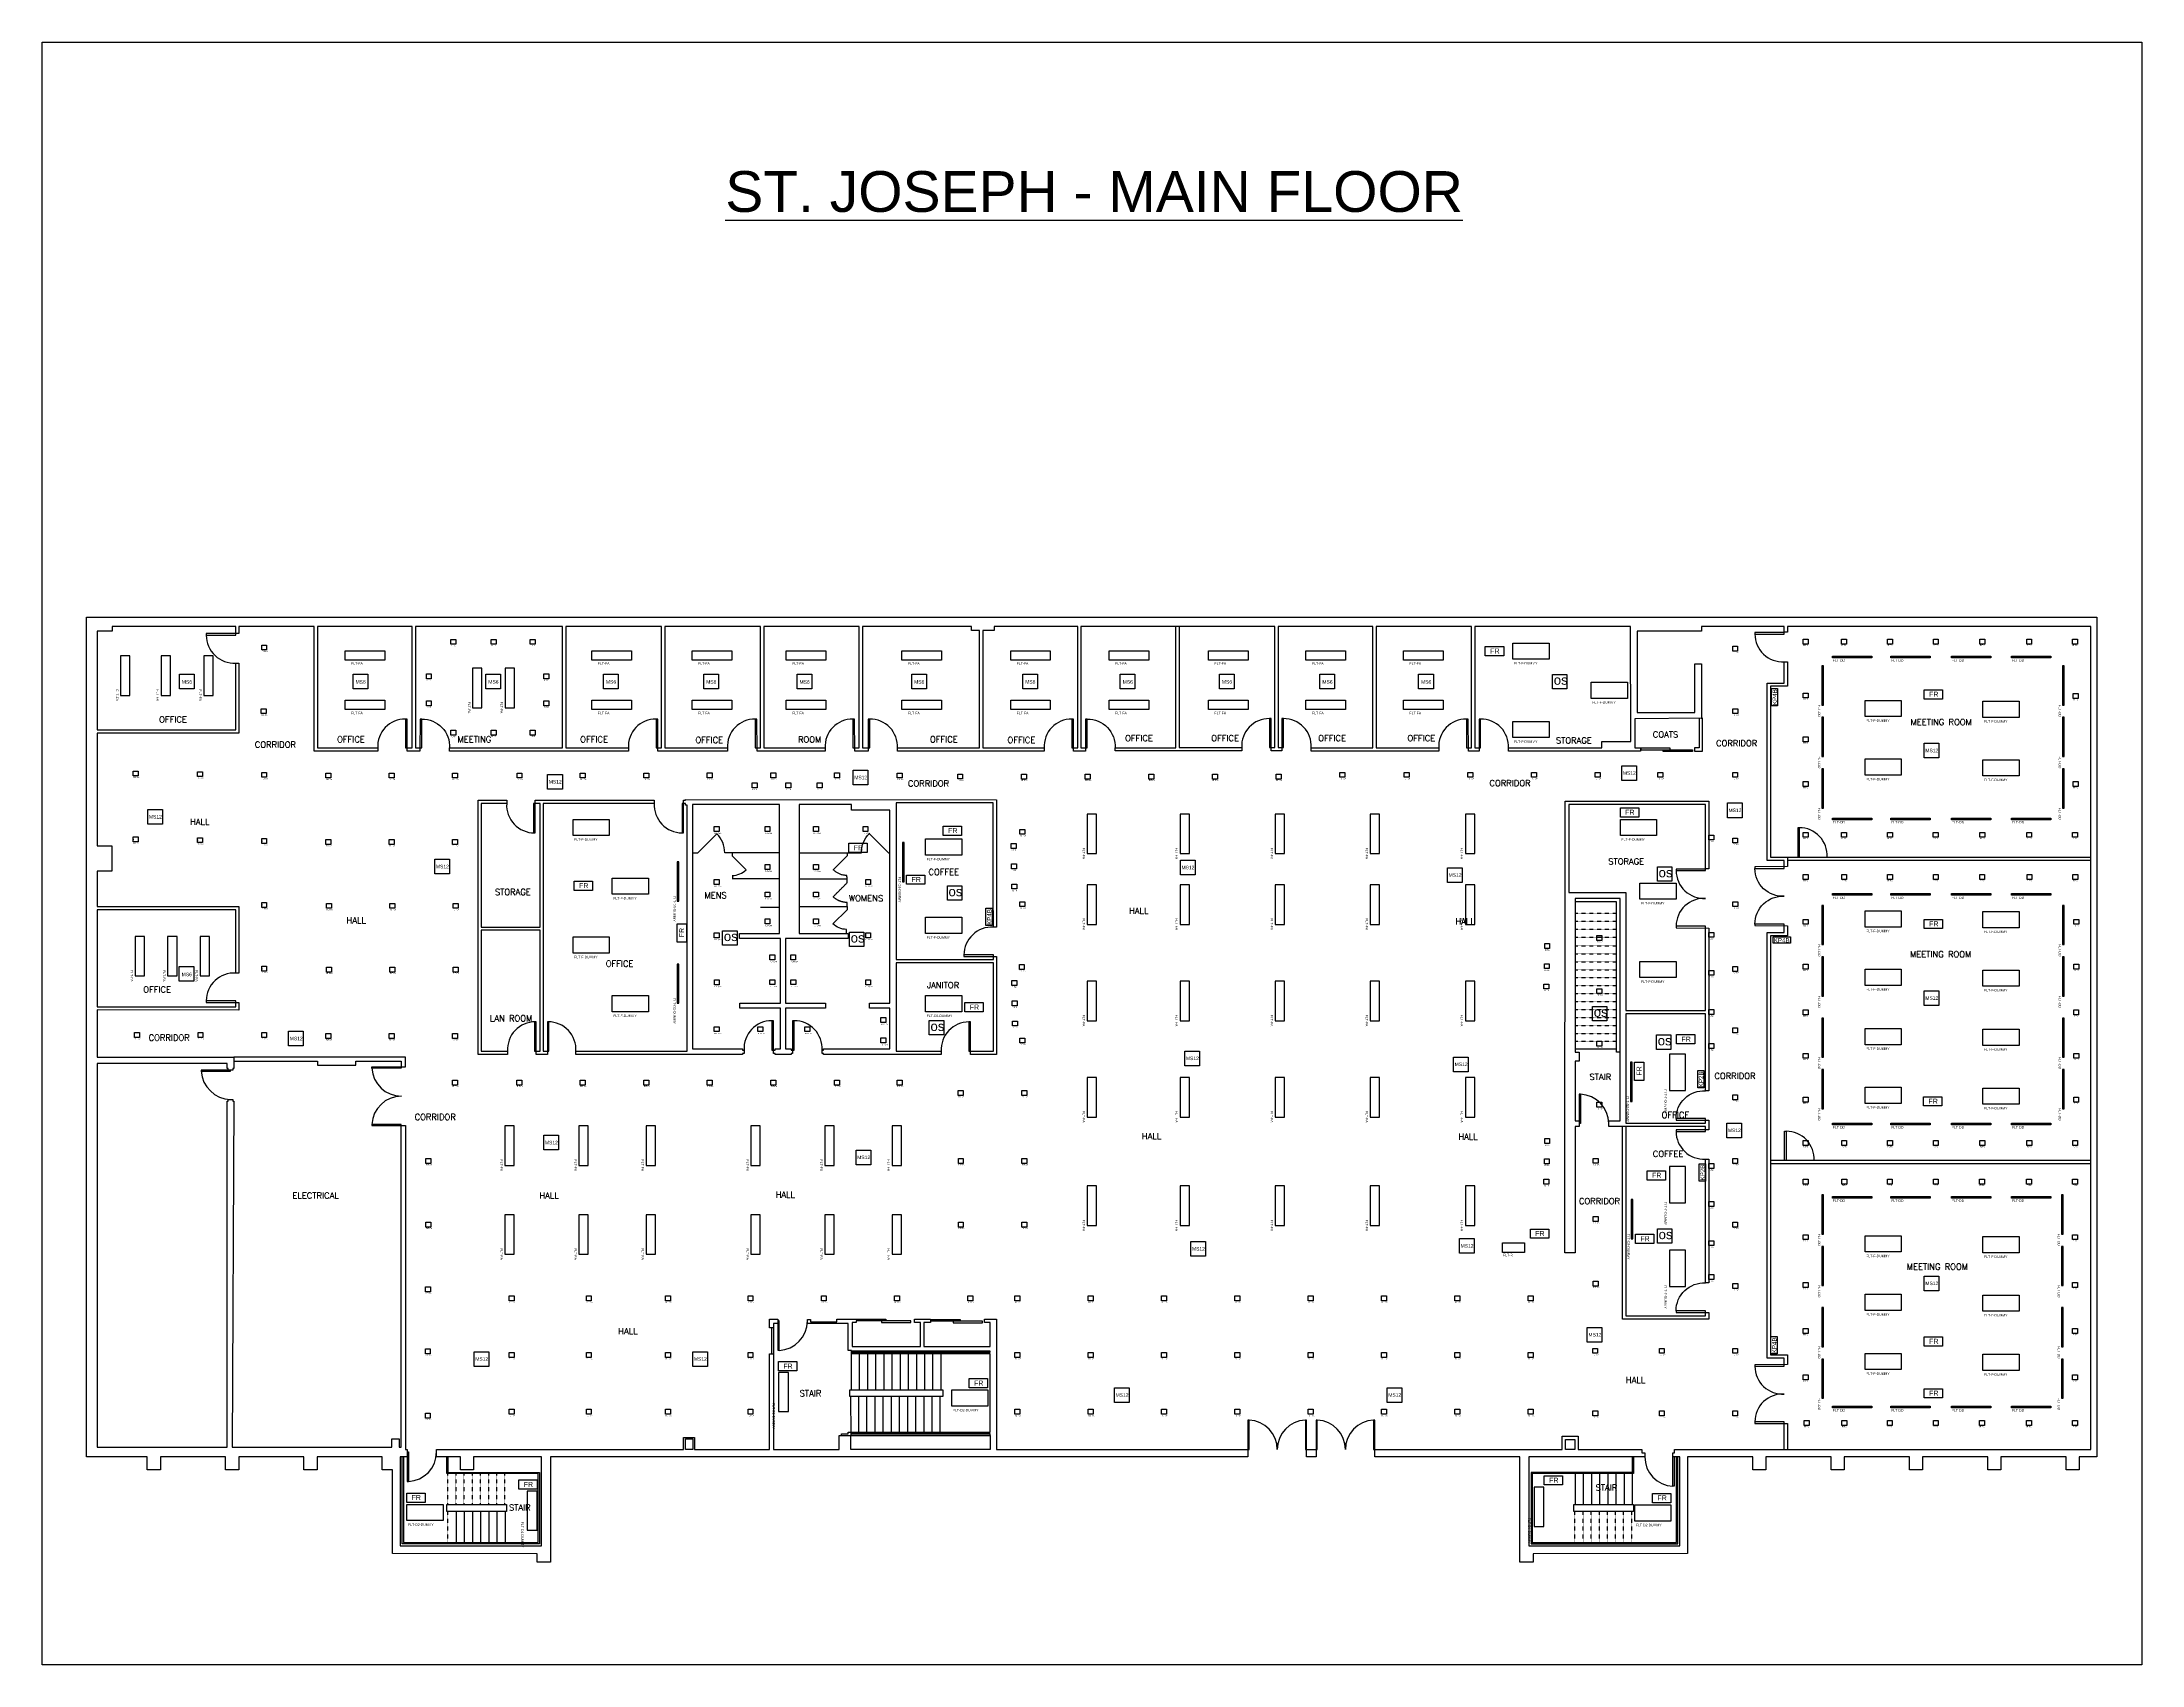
# Model space of a CAD drawing. Header units: feet. Extents: x 0 to 2574, y 0 to 1989.
import ezdxf
from ezdxf.enums import TextEntityAlignment as Align

# ---------------------------------------------------------------- set-up
doc = ezdxf.new("R2010")
doc.units = ezdxf.units.FT
doc.header["$MEASUREMENT"] = 0
doc.linetypes.add('HIDDEN2', pattern=[0.1875, 0.125, -0.0625])
doc.layers.get('0').update_dxf_attribs({"color": 255})
doc.layers.add('FLT-FIXTURE', color=90, linetype='Continuous')
doc.layers.add('FLT-PERIPHERALS', color=140, linetype='Continuous')
doc.styles.add('SET200', font='romans.shx', dxfattribs={"height": 200})
doc.styles.get("Standard").update_dxf_attribs({"font": 'arial.ttf'})

# ---------------------------------------------------------------- blocks, each defined once
blk = doc.blocks.new('FLT-FA')
at = {"layer": 'FLT-FIXTURE'}
blk.add_lwpolyline([(48.5, 11.5), (48.5, 0), (0, 0), (0, 11.5)], close=True, dxfattribs=at)
blk.add_attdef('FLT-FA', (7.4, -5.7), '', height=3, dxfattribs=at)
blk = doc.blocks.new('FLT-F-DUMMY')
at = {"layer": 'FLT-FIXTURE'}
blk.add_lwpolyline([(0, 19.8), (44.4, 19.8), (44.4, 0), (0, 0)], close=True, dxfattribs=at)
blk.add_attdef('FLT-F-DUMMY', (1.4, -6.4), '', height=3, dxfattribs=at)
blk = doc.blocks.new('FLT-D2-DUMMY')
at = {"layer": 'FLT-FIXTURE'}
blk.add_lwpolyline([(0, 19.8), (44.4, 19.8), (44.4, 0), (0, 0)], close=True, dxfattribs=at)
blk.add_attdef('FLT-D2-DUMMY', (1.5, -6.4), '', height=3, dxfattribs=at)
blk = doc.blocks.new('FLT-DD')
at = {"layer": 'FLT-FIXTURE'}
blk.add_lwpolyline([(0, 2), (48, 2), (48, 0), (0, 0)], close=True, dxfattribs=at)
blk.add_attdef('FLT-DD', (0.4, -4.6), '', height=3, dxfattribs=at)
blk = doc.blocks.new('FLT-CA')
at = {"layer": 'FLT-FIXTURE'}
blk.add_lwpolyline([(0, 6), (6, 6), (6, 0), (0, 0)], close=True, dxfattribs=at)
blk.add_attdef('FLT-CA', (0, -2.4), '', height=1.5, dxfattribs=at)
blk = doc.blocks.new('FLT-CAA')
at = {"layer": 'FLT-FIXTURE'}
blk.add_lwpolyline([(0, 6), (6, 6), (6, 0), (0, 0)], close=True, dxfattribs=at)
blk.add_attdef('FLT-CAA', (0, -3), '', height=1.5, dxfattribs=at)
blk = doc.blocks.new('FLT-D3-DUMMY')
at = {"layer": 'FLT-FIXTURE'}
blk.add_lwpolyline([(0, 0), (0, 2), (48, 2), (48, 0)], close=True, dxfattribs=at)
blk.add_attdef('FLT-D3-DUMMY', (6.2, -4.8), '', height=3, dxfattribs=at)
blk = doc.blocks.new('FLT-D1-DUMMY')
at = {"layer": 'FLT-FIXTURE'}
blk.add_lwpolyline([(0, 0), (0, 12), (48, 12), (48, 0)], close=True, dxfattribs=at)
blk.add_attdef('FLT-D1-DUMMY', (10.4, -7.6), '', height=3, dxfattribs=at)
blk = doc.blocks.new('FLT-FR')
at = {"layer": 'FLT-FIXTURE'}
blk.add_lwpolyline([(0, 11.3), (22.5, 11.3), (22.5, 0), (0, 0)], close=True, dxfattribs=at)
at = {"layer": 'FLT-FIXTURE', "insert": (6, 8.9), "char_height": 6.17, "attachment_point": 1}
blk.add_mtext_dynamic_manual_height_columns('FR', width=17.462, gutter_width=1, heights=[0], dxfattribs=at)
blk = doc.blocks.new('FLT-MS12')
at = {"layer": 'FLT-PERIPHERALS'}
blk.add_lwpolyline([(0, 18), (18, 18), (18, 0), (0, 0)], close=True, dxfattribs=at)
at = {"layer": 'FLT-PERIPHERALS', "insert": (1.4, 11.2), "char_height": 4.33, "attachment_point": 1}
blk.add_mtext_dynamic_manual_height_columns('MS12', width=17.998, gutter_width=1, heights=[0], dxfattribs=at)
blk = doc.blocks.new('FLT-MS6')
at = {"layer": 'FLT-PERIPHERALS'}
blk.add_lwpolyline([(0, 18), (18, 18), (18, 0), (0, 0)], close=True, dxfattribs=at)
at = {"layer": 'FLT-PERIPHERALS', "insert": (3, 10.5), "char_height": 4.33, "attachment_point": 1}
blk.add_mtext_dynamic_manual_height_columns('MS6', width=17.998, gutter_width=1, heights=[0], dxfattribs=at)
blk = doc.blocks.new('FLT-N')
at = {"layer": 'FLT-FIXTURE'}
blk.add_lwpolyline([(0, 6), (6, 6), (6, 0), (0, 0)], close=True, dxfattribs=at)
blk.add_attdef('FLT-N', (0.3, -2.7), '', height=1.5, dxfattribs=at)
blk = doc.blocks.new('FLT-C')
at = {"layer": 'FLT-FIXTURE'}
blk.add_lwpolyline([(0, 6), (6, 6), (6, 0), (0, 0)], close=True, dxfattribs=at)
blk.add_attdef('FLT-C', (0.1, -2.3), '', height=1.5, dxfattribs=at)
blk = doc.blocks.new('FLT-KP4D')
at = {"layer": 'FLT-PERIPHERALS'}
blk.add_lwpolyline([(0, 7.6), (21.2, 7.6), (21.2, 0), (0, 0)], close=True, dxfattribs=at)
at = {"layer": 'FLT-PERIPHERALS', "insert": (0.8, 6.2), "char_height": 5.42, "attachment_point": 1}
blk.add_mtext_dynamic_manual_height_columns('KP4B', width=21.169, gutter_width=1, heights=[0], dxfattribs=at)
blk = doc.blocks.new('FLT-KP2D')
at = {"layer": 'FLT-PERIPHERALS'}
blk.add_lwpolyline([(0, 7.6), (21.2, 7.6), (21.2, 0), (0, 0)], close=True, dxfattribs=at)
at = {"layer": 'FLT-PERIPHERALS', "insert": (0.8, 6.2), "char_height": 5.42, "attachment_point": 1}
blk.add_mtext_dynamic_manual_height_columns('KP2B', width=21.169, gutter_width=1, heights=[0], dxfattribs=at)
blk = doc.blocks.new('FLT-R')
at = {"layer": 'FLT-FIXTURE'}
blk.add_lwpolyline([(0, 12), (26.7, 12), (26.7, 0), (0, 0)], close=True, dxfattribs=at)
blk.add_attdef('FLT-R', (0.5, -4.6), '', height=3, dxfattribs=at)
blk = doc.blocks.new('AN')
at = {"style": 'SET200'}
blk.add_attdef('AREA', text='', height=7.49, dxfattribs=at).set_placement((17.8, -10), align=Align.CENTER)
blk = doc.blocks.new('FLT- OS')
at = {"layer": 'FLT-PERIPHERALS'}
blk.add_lwpolyline([(0, 17.6), (17.6, 17.6), (17.6, 0), (0, 0)], close=True, dxfattribs=at)
at = {"layer": 'FLT-PERIPHERALS', "insert": (1.4, 16.5), "char_height": 11.6, "attachment_point": 1}
blk.add_mtext_dynamic_manual_height_columns('os', width=5.918, gutter_width=1, heights=[0], dxfattribs=at)

msp = doc.modelspace()

# ---------------------------------------------------------------- linework, layer by layer
for p, q in [((2154, 1026), (2154, 990)), ((904.1, 995.4), (836.9, 995.4)), ((928.1, 995.4), (1004.4, 995.4)), ((904.1, 963.3), (846.1, 963.4)), ((846.2, 967.5), (846.2, 963.4)), ((928.1, 963.3), (986.8, 963.4)), ((904.1, 928.4), (880.5, 928.4)), ((986.2, 896.4), (986.1, 901.4)), ((1879.4, 755), (1929.8, 755)), ((1002.1, 337.2), (1002.1, 383.2)), ((1012.1, 337.2), (1012.1, 383.2)), ((1022.1, 337.2), (1022.1, 383.2)), ((1032.1, 337.2), (1032.1, 383.2)), ((1042.1, 337.2), (1042.1, 383.2)), ((1052.1, 337.2), (1052.1, 383.2)), ((1062.1, 337.2), (1062.1, 383.2)), ((1072.1, 337.2), (1072.1, 383.2)), ((1082.1, 337.2), (1082.1, 383.2)), ((1092.1, 337.2), (1092.1, 383.2)), ((1102.1, 337.2), (1102.1, 383.2)), ((991.1, 329.2), (991.5, 281.7)), ((1001.1, 283.2), (1001.1, 329.2)), ((1011.1, 283.2), (1011.1, 329.2)), ((1021.1, 283.2), (1021.1, 329.2)), ((1031.1, 283.2), (1031.1, 329.2)), ((1041.1, 283.2), (1041.1, 329.2)), ((1051.1, 283.2), (1051.1, 329.2)), ((1061.1, 283.2), (1061.1, 329.2)), ((1071.1, 283.2), (1071.1, 329.2)), ((1081.1, 283.2), (1081.1, 329.2)), ((1091.1, 283.2), (1091.1, 329.2)), ((1101.1, 283.2), (1101.1, 329.2)), ((1879.1, 234.5), (1879.1, 196.5)), ((1889.1, 234.5), (1889.1, 196.5)), ((1899.1, 234.5), (1899.1, 196.5)), ((1909.1, 234.5), (1909.1, 196.5)), ((1919.1, 234.5), (1919.1, 196.5)), ((1929.1, 234.5), (1929.1, 196.5)), ((1939.1, 234.5), (1939.1, 196.5)), ((1949.1, 234.5), (1949.1, 196.5)), ((507.6, 188), (507.6, 150)), ((517.6, 188), (517.6, 150)), ((527.6, 188), (527.6, 150)), ((537.6, 188), (537.6, 150)), ((547.6, 188), (547.6, 150)), ((557.6, 188), (557.6, 150)), ((567.6, 188), (567.6, 150))]:
    msp.add_line(p, q)
at = {"linetype": 'HIDDEN2', "ltscale": 0.5}
for p, q in [((1879.4, 921.3), (1929.8, 921.3)), ((1879.4, 911.5), (1929.8, 911.5)), ((1879.4, 901.8), (1929.8, 901.8)), ((1879.4, 892), (1929.8, 892)), ((1879.4, 881.3), (1929.8, 881.3)), ((1879.4, 871.5), (1929.8, 871.5)), ((1879.4, 861.8), (1929.8, 861.8)), ((1879.4, 852), (1929.8, 852)), ((1879.4, 842.3), (1929.8, 842.3)), ((1879.4, 832.5), (1929.8, 832.5)), ((1879.4, 822.8), (1929.8, 822.8)), ((1879.4, 813), (1929.8, 813)), ((1879.4, 803.3), (1929.8, 803.3)), ((1879.4, 793.5), (1929.8, 793.5)), ((1879.4, 783.8), (1929.8, 783.8)), ((1879.4, 774), (1929.8, 774)), ((1879.4, 764.3), (1929.8, 764.3)), ((497.1, 234.5), (497.1, 196.5)), ((507.1, 234.5), (507.1, 196.5)), ((517.1, 234.5), (517.1, 196.5)), ((527.1, 234.5), (527.1, 196.5)), ((537.1, 234.5), (537.1, 196.5)), ((547.1, 234.5), (547.1, 196.5)), ((557.1, 234.5), (557.1, 196.5)), ((567.1, 234.5), (567.1, 196.5)), ((497.6, 150), (497.6, 188)), ((1878.9, 150), (1878.9, 188)), ((1888.9, 150), (1888.9, 188)), ((1898.9, 150), (1898.9, 188)), ((1908.9, 150), (1908.9, 188)), ((1918.9, 150), (1918.9, 188)), ((1928.6, 150), (1928.6, 188)), ((1938.6, 150), (1938.6, 188)), ((1948.6, 150), (1948.6, 188))]:
    msp.add_line(p, q, dxfattribs=at)
for points in [[(0, 1988.8), (2574, 1988.8), (2574, 0), (0, 0)], [(602.6, 1019.7), (604.6, 1019.7), (604.6, 1055.7), (604.6, 1059.7), (750.5, 1059.7), (750.5, 1055.7), (614.2, 1055.7), (614.2, 752.1), (621.4, 752.1), (621.4, 788.1), (619.4, 788.1), (619.4, 752.1), (619.4, 748.1), (605.7, 748.1), (605.7, 788.1), (603.7, 788.1), (603.7, 752.1), (610.7, 752.1), (610.7, 900.3), (538.2, 900.3), (538.2, 752.1), (570.7, 752.1), (570.7, 748.1), (534.7, 748.1), (534.7, 1059.7), (569.6, 1059.7), (569.6, 1055.7), (538.2, 1055.7), (538.2, 904.3), (610.7, 904.3), (610.7, 1055.7), (602.6, 1055.7)], [(2038.8, 619.9), (2043, 619.9), (2043, 468.1), (2038.8, 468.1)], [(1162.1, 384.7), (992.5, 384.7), (992.5, 383.2), (1162.1, 383.2)], [(990.1, 337.2), (1104.1, 337.2), (1104.1, 329.2), (990.1, 329.2)], [(1162.1, 283.2), (991.5, 283.2), (991.5, 281.7), (1162.1, 281.7)], [(1550.1, 255), (1550.1, 300), (1548.6, 300), (1548.6, 264), (1563.2, 264), (1563.2, 300), (1561.7, 300), (1561.7, 255)], [(496.2, 196.5), (569.2, 196.5), (569.2, 188), (496.2, 188)], [(1877.6, 196.5), (1950.6, 196.5), (1950.6, 188), (1877.6, 188)]]:
    msp.add_lwpolyline(points, close=True)
for points in [[(1028.8, 421.7), (1028.8, 419.7), (1064.8, 419.7), (1064.8, 421.7), (997.9, 421.7), (997.9, 419.6), (993.1, 419.6), (993.1, 390.2), (1076.9, 390.2), (1076.9, 419.6), (1069.4, 419.6), (1069.4, 423.6), (1088.9, 423.6), (1088.9, 419.6), (1080.9, 419.6), (1080.9, 390.2), (1162.1, 390.2), (1162.1, 419.6), (1155.4, 419.6), (1155.4, 423.6), (1170.1, 423.6), (1170.1, 264), (1479.6, 264), (1479.6, 300), (1478.1, 300), (1478.1, 255), (623.1, 255), (623.1, 126), (607.1, 126), (607.1, 136.3), (429.6, 136.5), (429.6, 239), (417.1, 239), (417.1, 255), (337.1, 255), (337.1, 239), (321.1, 239), (321.1, 255), (241.1, 255), (241.1, 239), (225.1, 239), (225.1, 255), (145.1, 255), (145.1, 239), (129.1, 239), (129.1, 255), (54.6, 255), (54.6, 1284), (2518.8, 1284), (2518.8, 255), (2497.1, 255), (2497.1, 239), (2481.1, 239), (2481.1, 255), (2401.1, 255), (2401.1, 239), (2385.1, 239), (2385.1, 255), (2305.1, 255), (2305.1, 239), (2289.1, 239), (2289.1, 255), (2209.1, 255), (2209.1, 239), (2193.1, 239), (2193.1, 255), (2113.1, 255), (2113.1, 239), (2097.1, 239), (2097.1, 255), (2017.1, 255), (2017.1, 136.5), (1827.6, 136.3), (1827.6, 126), (1811.6, 126), (1811.6, 255), (1633.7, 255), (1633.7, 300), (1632.2, 300), (1632.2, 264), (1863.3, 264), (1863.3, 280.5), (1882.8, 280.5), (1882.8, 264), (1961.1, 264), (1961.1, 260), (1964.6, 259.9), (1964.6, 255), (1822.6, 255), (1822.6, 146), (2007.6, 146), (2007.6, 255), (1999.1, 255)], [(201.4, 1261.8), (237.4, 1261.8), (237.4, 1272.4), (86.1, 1272.4), (86.1, 1266.8), (67.6, 1266.8), (67.6, 1145.8), (237.4, 1145.8), (237.4, 1227.8), (241.4, 1227.8), (241.4, 1141.8), (67.6, 1141.8), (67.6, 1003.9), (85.6, 1003.9), (85.6, 972.9), (67.6, 972.9), (67.6, 929.4), (241.4, 929.4), (241.4, 847.9), (237.4, 847.9), (237.4, 925.4), (67.6, 925.4), (67.6, 806.7), (237.4, 806.7), (237.4, 813.9), (201.4, 813.9)], [(1262.4, 1159.2), (1262.4, 1123.7), (1269.8, 1123.7), (1269.8, 1272.4), (1166.9, 1272.4), (1166.9, 1267.8), (1153.1, 1267.8), (1153.1, 1123.7), (1228.4, 1123.7), (1228.4, 1119.7), (1048.5, 1119.7), (1048.5, 1123.7), (1149.1, 1123.7), (1149.1, 1267.8), (1139.2, 1267.8), (1139.2, 1272.4), (1005.8, 1272.4), (1005.8, 1123.7), (1014.5, 1123.7), (1014.5, 1159.2)], [(1393.8, 1272.4), (1393.8, 1124.2), (1470.5, 1124.2), (1470.5, 1120.2), (1315.2, 1120.2), (1315.2, 1123.7), (1389.8, 1123.7), (1389.8, 1272.4)], [(2031.3, 1159.5), (2031.3, 1123.7), (2025.7, 1123.7), (2025.7, 1119.7), (2035.3, 1119.7), (2035.3, 1160.3), (1952.3, 1159.5), (1952.3, 1123.7), (1959.2, 1123.7), (1959.2, 1119.7), (1797.4, 1119.7), (1797.4, 1123.7), (1912, 1123.7), (1912, 1131.8), (1947.3, 1131.8), (1947.1, 1272.4), (1756.1, 1272.4), (1756.1, 1123.7), (1763.4, 1123.7), (1763.4, 1159.2)], [(2139.5, 990), (2139.5, 978.3), (2099.5, 978), (2099.5, 976), (2135.5, 976), (2135.5, 986), (2114.5, 986), (2114.5, 1203.3), (2135.5, 1203.3), (2135.5, 1229.3), (2139.5, 1229.3), (2139.5, 1199.3), (2118.5, 1199.3), (2118.5, 990), (2511.5, 989.8)], [(1995.6, 1121.5), (1995.6, 1123.5), (1959.6, 1123.5), (1959.6, 1121.5), (2023, 1121.5), (2023, 1119.5), (1987, 1119.5), (1987, 1121.5)], [(894.5, 789.5), (894.5, 753.5), (898.5, 753.5), (898.5, 754.9), (905.1, 754.9), (905.1, 804.9), (855.4, 804.9), (855.4, 810.9), (905.2, 810.9), (905.2, 890.4), (855.1, 890.4), (855.1, 896.4), (904.1, 896.4), (904.1, 1054.5), (797.2, 1054.5), (797.2, 754.9), (858.5, 754.9), (858.5, 753.5), (860.5, 753.5), (860.5, 749.5), (858.5, 749.5), (858.6, 748.1), (654.4, 748.1), (654.4, 752.1), (790.6, 752.1), (790.6, 1053.8), (788.8, 1053.8), (788.8, 1055.7), (784.5, 1055.7), (784.5, 1019.7)], [(1885.8, 699.4), (1884.3, 699.4), (1884.3, 659.8), (1879.4, 659.8), (1879.4, 505.1), (1866.7, 505.1), (1866.7, 517.3), (1867, 1058.4), (2043, 1058.4), (2043, 975.6), (2039, 975.6), (2039, 1054.4), (1871.3, 1054.4), (1871.3, 946.7), (1941.4, 946.7), (1941.4, 802.1), (2039, 802.1), (2039, 905.4), (2003, 905.4)], [(1136.2, 788), (1136.2, 752), (1166.1, 752.1), (1166.1, 860.4), (1046.8, 860.4), (1046.8, 752.1), (1102.2, 752.1), (1102.2, 748.1), (958.1, 748.1), (958.1, 749.5), (956.1, 749.5), (956.1, 753.5), (958.1, 753.5), (958.1, 754.9), (1039.4, 754.9), (1039.4, 804.9), (1014.2, 804.9), (1014.2, 810.9), (1039.4, 810.9), (1039.4, 1047.3), (992.2, 1047.3), (992.2, 1054.5), (928.1, 1054.5), (928.1, 896.4), (988.1, 896.4), (988, 890.4), (911.2, 890.4), (911.2, 810.9), (960.4, 810.9), (960.4, 804.9), (911.4, 804.9), (911.4, 754.9), (918.1, 754.9), (918.1, 753.5), (922.1, 753.5), (922.1, 789.5)], [(797.2, 995.3), (803.9, 995.3), (827.2, 1018.6)], [(1014, 1018.7), (1037.4, 995.4), (1039.4, 995.4)], [(846, 995.4), (846, 991.5), (863, 974.5)], [(986.8, 995.4), (986.8, 991.5), (969.9, 974.5)], [(2511.5, 985.8), (2140, 985.8)], [(928.1, 929.3), (986.8, 929.4), (986.8, 934.4)], [(986.8, 929.4), (986.8, 925.4), (969.3, 908.4)], [(2002.9, 653.9), (2038.9, 653.9), (2038.8, 659.8), (1920.3, 659.8), (1920.3, 667), (1934.2, 667), (1934.2, 939.4), (1879.4, 939.4), (1879.4, 751), (1884.3, 751), (1884.3, 740), (1879.4, 740), (1879.4, 667), (1884.3, 667)], [(1934.2, 751), (1929.8, 751), (1929.8, 935), (1879.4, 935)], [(228.1, 729), (228.1, 731), (227.1, 731), (227.1, 737), (67.6, 737), (67.6, 267), (227.1, 267), (227.1, 691), (228.1, 691), (228.1, 693), (234.1, 693), (234.1, 691), (235.1, 691), (233.1, 267), (428.6, 267), (428.6, 277), (437.6, 277), (437.6, 267), (440.4, 267), (440.4, 662.5), (404.4, 662.5), (404.4, 661), (445.4, 661), (445.4, 267), (445.6, 267), (445.6, 264), (447.6, 264), (447.6, 225), (449.1, 225)], [(235.1, 740), (337.7, 740), (337.7, 735), (384.6, 735), (384.6, 740), (440.4, 740), (440.4, 731.5), (404.4, 731.5), (404.4, 733), (445.4, 733), (445.4, 745), (235.1, 745)], [(2002.9, 434.1), (2002.9, 432.1), (2043, 432.1), (2043, 423.7), (1937.3, 423.7), (1937.3, 659.8)], [(2136, 618.1), (2136, 654.1), (2138, 654.1), (2138, 618.1)], [(2511.5, 618.1), (2118.5, 618.1)], [(2511.5, 614.1), (2118.5, 614.1)], [(896.6, 413.1), (891.6, 413.1), (891.6, 423.6), (902.1, 423.6), (902.1, 385.6), (903.6, 385.6), (903.6, 421.6), (902.1, 421.6)], [(894.6, 381.1), (894.6, 413.1)], [(902.1, 418.6), (896.6, 418.6), (896.6, 264), (977.1, 264), (977.1, 281.2), (1162.1, 281.2), (1162.1, 264), (991.5, 264), (991.5, 281.2)], [(992.1, 337.2), (992.1, 385.2), (988.1, 385.2), (988.1, 418.6), (938.1, 418.6), (938.1, 423.5), (942.1, 423.5), (942.1, 420.6), (974.1, 420.6), (974.1, 423.6), (1034.3, 423.7), (1034.3, 421.7)], [(1089.3, 423.4), (1125.3, 423.4), (1125.3, 421.4)], [(1116.7, 421.4), (1116.7, 419.4), (1152.7, 419.4), (1152.7, 421.4), (1089.3, 421.4)], [(447.6, 255), (439.1, 255), (439.1, 146), (612.1, 146), (612.1, 255), (529.1, 255), (529.1, 239), (513.1, 239), (513.1, 255), (483.6, 255), (483.6, 264), (786.4, 264), (786.4, 278.8), (799.7, 278.8), (799.7, 264), (891.6, 264), (891.6, 381.1), (896.6, 381.1)], [(980.1, 281.2), (980.1, 283.2), (988.1, 283.2), (988.1, 285.2), (1162.1, 285.2), (1162.1, 381.2), (992.1, 381.2)], [(2135.5, 264), (2135.5, 298), (2099.5, 298)], [(788.6, 277), (797.6, 277), (797.6, 264), (788.6, 264), (788.6, 277)], [(1867.3, 264), (1867.3, 276.5), (1878.8, 276.5), (1878.8, 264), (1867.3, 264)], [(497.6, 255), (497.6, 236), (609.6, 236), (609.6, 148.5), (441.6, 148.5), (441.6, 255)], [(443.3, 255), (443.1, 150), (608.1, 150), (608.1, 234.5), (496.1, 234.5), (496.1, 255)], [(1949.1, 255), (1949.1, 236), (1825.1, 236), (1825.1, 148.5), (2005.1, 148.5), (2005.1, 255)], [(1950.6, 255), (1950.6, 234.5), (1826.6, 234.5), (1826.6, 150), (2003.6, 150), (2003.6, 255)], [(2000.6, 255), (2000.6, 219), (1999.1, 219)]]:
    msp.add_lwpolyline(points)
for points in [[(445.5, 1159.2), (445.5, 1123.7), (453.8, 1123.7), (453.8, 1272.4), (337.8, 1272.4), (337.8, 1123.7), (411.5, 1123.7), (411.5, 1119.7), (333.8, 1119.7), (333.8, 1272.4), (241.4, 1272.4), (241.4, 1263.8), (201.4, 1263.8), (201.4, 1261.8, 0.431046), (237.4, 1227.8)], [(752.7, 1159.2), (752.7, 1123.7), (759.4, 1123.7), (759.4, 1272.4), (641.9, 1272.4), (641.9, 1123.7), (718.7, 1123.7), (718.7, 1119.7), (499.5, 1119.7), (499.5, 1123.7), (637.9, 1123.7), (637.9, 1272.4), (457.8, 1272.4), (457.8, 1123.7), (465.5, 1123.7), (465.5, 1159.2, -0.434224), (499.5, 1123.7)], [(874.2, 1159.2), (874.2, 1123.7), (880.6, 1123.7), (880.6, 1272.4), (763.4, 1272.4), (763.4, 1123.7), (840.2, 1123.7), (840.2, 1119.7), (754.9, 1119.7), (754.7, 1159.2), (752.7, 1159.2, 0.434224), (718.7, 1123.7)], [(993.9, 1159.2), (993.9, 1123.7), (1001.8, 1123.7), (1001.8, 1272.4), (884.6, 1272.4), (884.6, 1123.7), (959.9, 1123.7), (959.9, 1119.7), (876.4, 1119.7), (876.2, 1159.2), (874.2, 1159.2, 0.434224), (840.2, 1123.7)], [(1504.5, 1159.7), (1504.5, 1124.2), (1511, 1124.2), (1511, 1272.4), (1273.5, 1272.4), (1273.5, 1123.7), (1281.2, 1123.7), (1281.2, 1159.2, -0.434224), (1315.2, 1123.7)], [(1746, 1159.2), (1746, 1123.7), (1752.1, 1123.7), (1752.1, 1272.4), (1635.3, 1272.4), (1635.3, 1123.7), (1712, 1123.7), (1712, 1119.7), (1555.7, 1119.7), (1555.7, 1123.7), (1631.3, 1123.7), (1631.3, 1272.4), (1515, 1272.4), (1515, 1124.2), (1519.5, 1124.2), (1519.5, 1120.2), (1506.8, 1120.2), (1506.5, 1159.7), (1504.5, 1159.7, 0.434224), (1470.5, 1124.2)], [(1964.6, 255, 0.402695), (1999.1, 219), (1999.1, 260), (2001.1, 260), (2001.1, 264), (2511.5, 264), (2511.5, 1272.4), (2139.5, 1272.4), (2139.5, 1265.6), (2135.5, 1265.6), (2135.5, 1272.4), (2034.1, 1272.4), (2034.1, 1267), (1955.1, 1267), (1955.1, 1167), (2026.1, 1167), (2026.1, 1227), (2034.1, 1227), (2034.1, 1159.5)], [(2099.5, 1263.3), (2135.5, 1263.3), (2135.5, 1265.3), (2099.5, 1265.3), (2099.5, 1263.3, 0.431046), (2135.5, 1229.3)], [(465.5, 1159.2), (463.5, 1159.2), (463.2, 1119.7), (447.5, 1119.7), (447.5, 1159.2), (445.5, 1159.2, 0.434224), (411.5, 1123.7)], [(1048.5, 1123.7, 0.434224), (1014.5, 1159.2), (1012.5, 1159.2), (1012.5, 1119.7), (996.2, 1119.7), (995.9, 1159.2), (993.9, 1159.2, 0.434224), (959.9, 1123.7)], [(1281.2, 1159.2), (1279.2, 1159.2), (1279, 1119.7), (1264.3, 1119.7), (1264.4, 1159.2), (1262.4, 1159.2, 0.434224), (1228.4, 1123.7)], [(1555.7, 1124.2, 0.434224), (1521.7, 1159.7), (1519.7, 1159.7), (1519.7, 1124.2), (1521.7, 1124.2), (1521.7, 1159.7)], [(1797.4, 1123.7, 0.434224), (1763.4, 1159.2), (1761.4, 1159.2), (1761.4, 1123.7), (1761.4, 1119.7), (1748.3, 1119.7), (1748, 1159.2), (1746, 1159.2, 0.434224), (1712, 1123.7)], [(750.5, 1055.7, 0.431046), (784.5, 1019.7), (786.5, 1019.7), (786.5, 1059.7), (788.8, 1059.7), (788.8, 1060.5), (1170.1, 1060.3), (1170.1, 904.1), (1166.1, 904.1), (1166, 945.8), (1166, 1056.3), (1046.8, 1056.3), (1046.8, 864.4), (1166.1, 864.4), (1166.1, 870.1), (1130.1, 870.1)], [(2188, 990, 0.431046), (2154, 1026), (2152, 1026), (2152, 990)], [(2003, 973.4), (2039, 973.4), (2039, 975.4), (2003, 975.4), (2003, 973.4, 0.431046), (2039, 939.4)], [(2099.5, 366), (2135.5, 366), (2135.5, 376), (2114.5, 376), (2114.5, 897.7), (2135.5, 897.7), (2135.5, 908), (2099.5, 908, -0.431046), (2135.5, 942, -0.431046), (2099.5, 976)], [(2039, 939.4, 0.431046), (2003, 905.4), (2003, 903.4), (2043, 903.1), (2043, 703.6), (2039, 703.6), (2039, 798.1), (1941.4, 798.1), (1941.4, 663.8), (2039, 663.8), (2038.9, 669.6), (2002.9, 669.6, -0.431046), (2038.9, 703.6)], [(1166.1, 904.1, 0.431046), (1130.1, 870.1), (1130.1, 868.1), (1170.1, 868.1), (1170.1, 748.1), (1138.2, 748.1), (1138.2, 788), (1136.2, 788, 0.431046), (1102.2, 752)], [(2099.5, 908), (2099.5, 906), (2139.5, 905.8), (2139.5, 893.7), (2118.5, 893.7), (2118.5, 380), (2139.5, 380), (2139.5, 368.3), (2099.5, 368), (2099.5, 366, 0.431046), (2135.5, 332, 0.431046), (2099.5, 298), (2099.5, 296), (2139.5, 296), (2139.5, 264)], [(237.4, 847.9, 0.431046), (201.4, 813.9), (201.4, 811.9), (241.4, 811.9), (241.4, 802.5), (67.6, 802.7), (67.6, 745), (235.1, 744.9), (235.1, 731), (234.1, 731), (234.1, 729), (195.1, 729), (195.1, 727.5), (231.1, 727.5), (231.1, 729)], [(956.1, 753.5, 0.431046), (922.1, 789.5), (920.1, 789.5), (920.1, 749.5), (918.1, 749.5), (918.1, 748.1), (898.5, 748.1), (898.5, 749.5), (896.5, 749.5), (896.5, 789.5), (894.5, 789.5, 0.431046), (860.5, 753.5)], [(1920.3, 663.4, 0.401442), (1885.8, 699.4), (1885.8, 663.4), (1884.3, 663.4)], [(2002.9, 669.6), (2002.9, 667.6), (2043, 667.6), (2043, 655.9), (2002.9, 655.9), (2002.9, 653.9, 0.431046), (2038.9, 619.9)], [(1941.3, 659.8), (1941.3, 427.7), (2038.8, 427.7), (2038.9, 434.1), (2002.9, 434.1, -0.431046), (2038.9, 468.1)], [(447.6, 261), (449.1, 261), (449.1, 225, 0.402695), (483.6, 261)]]:
    msp.add_lwpolyline(points, format="xyb")
for centre, radius, start, end in [((603.6, 1053.7), 34.1, 176.7268, 270), ((604.7, 754.1), 34.1, 90, 183.2732), ((620.4, 754.1), 34.1, 356.7268, 90), ((232.2, 730.3), 37.3, 184.2307, 268.207), ((440.5, 733.1), 36.1, 182.4736, 269.9641), ((440.5, 660.9), 36.1, 90.0359, 177.5264), ((2138, 620), 34.1, 356.7268, 90), ((902.1, 421.6), 36.1, 272.4736, 359.9641), ((1478, 264), 36.1, 0.0359, 87.5264), ((1550.1, 264), 36.1, 92.4736, 179.9641), ((1561.6, 264), 36.1, 0.0359, 87.5264), ((1633.7, 264), 36.1, 92.4736, 179.9641)]:
    msp.add_arc(centre, radius, start, end)
for centre, major_axis, start_param, end_param in [((803.9, 995.3), (23.3, 23.3), 5.497346, 6.282201), ((846, 991.5), (17, 17), 3.925401, 4.712389)]:
    msp.add_ellipse(centre, major_axis=major_axis, ratio=1, start_param=start_param, end_param=end_param)
at = {"extrusion": (0, 0, -1)}
for centre, major_axis, start_param, end_param in [((1037.4, 995.4), (23.3, 23.3), 3.926968, 4.712389), ((986.3, 925.4), (-17, 17), 3.932716, 4.711502)]:
    msp.add_ellipse(centre, major_axis=major_axis, ratio=1, start_param=start_param, end_param=end_param, dxfattribs=at)
for points, weights, knots in [([(986.8, 958.4), (986.7, 963), (986.7, 967.5), (976.9, 967.5), (969.9, 974.5)], [1, 1, 1, 0.924801255782, 1], [0, 0, 0, 1, 1, 1.780567, 1.780567, 1.780567]), ([(986.8, 934.4), (976.9, 934.4), (969.8, 941.4), (978.3, 949.9), (986.8, 958.4)], [1, 0.923879532511, 1, 1, 1], [0, 0, 0, 0.785398, 0.785398, 1.785398, 1.785398, 1.785398])]:
    msp.add_rational_spline(points, weights, degree=2, knots=knots)
for p in [(111.9, 1011.7), (190.6, 1010.7), (269.3, 1009.6), (269.3, 931.4), (269.3, 853.2)]:
    msp.add_point(p)

# ---------------------------------------------------------------- block references
for p, values in [((142.8, 1164.9), {'AREA': 'OFFICE'}), ((2310.1, 1161.7), {'AREA': 'MEETING ROOM'}), ((360.9, 1140.6), {'AREA': 'OFFICE'}), ((512.2, 1140.5), {'AREA': 'MEETING'}), ((658.9, 1140.5), {'AREA': 'OFFICE'}), ((800.1, 1139.8), {'AREA': 'OFFICE'}), ((923.1, 1140.4), {'AREA': 'ROOM'}), ((1087.6, 1140.6), {'AREA': 'OFFICE'}), ((1182.7, 1139.7), {'AREA': 'OFFICE'}), ((1326.8, 1142), {'AREA': 'OFFICE'}), ((1432.4, 1142), {'AREA': 'OFFICE'}), ((1563.5, 1142), {'AREA': 'OFFICE'}), ((1672.9, 1142), {'AREA': 'OFFICE'}), ((1859.8, 1139.2), {'AREA': 'STORAGE'}), ((1972.2, 1146.5), {'AREA': 'COATS'}), ((2059.4, 1135.8), {'AREA': 'CORRIDOR'}), ((268.3, 1134.1), {'AREA': 'CORRIDOR'}), ((1068.8, 1086.5), {'AREA': 'CORRIDOR'}), ((1781.6, 1086.9), {'AREA': 'CORRIDOR'}), ((175.6, 1039.5), {'AREA': 'HALL'}), ((1924, 990.9), {'AREA': 'STORAGE'}), ((1087.6, 978), {'AREA': 'COFFEE'}), ((559.3, 953.5), {'AREA': 'STORAGE'}), ((367.4, 918.7), {'AREA': 'HALL'}), ((1726.5, 917.5), {'AREA': 'HALL'}), ((690.2, 865.6), {'AREA': 'OFFICE'}), ((2309.4, 877.2), {'AREA': 'MEETING ROOM'}), ((123.3, 834), {'AREA': 'OFFICE'}), ((1086.6, 839.3), {'AREA': 'JANITOR'}), ((138.1, 775), {'AREA': 'CORRIDOR'}), ((557.2, 798.6), {'AREA': 'LAN ROOM'}), ((1892.3, 726.9), {'AREA': 'STAIR'}), ((2057.3, 728.1), {'AREA': 'CORRIDOR'}), ((464.2, 677.8), {'AREA': 'CORRIDOR'}), ((1984.4, 680.2), {'AREA': 'OFFICE'}), ((1342.3, 654.2), {'AREA': 'HALL'}), ((1730.1, 653.7), {'AREA': 'HALL'}), ((1975.4, 632.6), {'AREA': 'COFFEE'}), ((603.7, 581.5), {'AREA': 'HALL'}), ((893.3, 582.6), {'AREA': 'HALL'}), ((1891.3, 574.7), {'AREA': 'CORRIDOR'}), ((2305.4, 494.4), {'AREA': 'MEETING ROOM'}), ((700.4, 415.3), {'AREA': 'HALL'}), ((924.2, 339.1), {'AREA': 'STAIR'}), ((1935.5, 355.5), {'AREA': 'HALL'}), ((1899.8, 223.7), {'AREA': 'STAIR'}), ((567.9, 199.2), {'AREA': 'STAIR'})]:
    msp.add_blockref('AN', p).add_auto_attribs(values)
ref = msp.add_blockref('AN', (807.9, 936.9), dxfattribs=dict(xscale=-1, rotation=180))
ref.add_attrib('AREA', 'MENS', dxfattribs={"height": 7.49, "style": 'SET200'}).set_placement((825.7, 939.4), align=Align.CENTER)
ref = msp.add_blockref('AN', (992.2, 933.4), dxfattribs=dict(xscale=-1, rotation=180))
ref.add_attrib('AREA', 'WOMENS', dxfattribs={"height": 7.49, "style": 'SET200'}).set_placement((1010, 935.8), align=Align.CENTER)
ref = msp.add_blockref('AN', (1326.5, 917.7))
ref.add_attrib('AREA', 'HALL', dxfattribs={"height": 7.49, "style": 'SET200'}).set_placement((1344.3, 920.5), align=Align.CENTER)
ref = msp.add_blockref('AN', (317.6, 568.7))
ref.add_attrib('AREA', 'ELECTRICAL', dxfattribs={"height": 7.49, "style": 'SET200'}).set_placement((335.4, 571.5), align=Align.CENTER)
at = {"layer": 'FLT-FIXTURE'}
ref = msp.add_blockref('FLT-FA', (96.2, 1188), dxfattribs=dict(at, xscale=-1, rotation=270))
ref.add_attrib('FLT-FA', 'FLT-FA', (90.5, 1195.4), dxfattribs={"height": 3, "rotation": 270})
ref = msp.add_blockref('FLT-FA', (145.9, 1188), dxfattribs=dict(at, xscale=-1, rotation=270))
ref.add_attrib('FLT-FA', 'FLT-FA', (140.2, 1195.4), dxfattribs={"height": 3, "rotation": 270})
ref = msp.add_blockref('FLT-FA', (198.3, 1188), dxfattribs=dict(at, xscale=-1, rotation=270))
ref.add_attrib('FLT-FA', 'FLT-FA', (192.6, 1195.4), dxfattribs={"height": 3, "rotation": 270})
for name, p, values in [('FLT-CA', (269.3, 1243.8), {'FLT-CA': 'FLT-CA'}), ('FLT-FA', (371.6, 1231.4), {'FLT-FA': 'FLT-FA'}), ('FLT-N', (501.1, 1250.8), {'FLT-N': 'FLT-N'}), ('FLT-C', (550.5, 1250.8), {'FLT-C': 'FLT-C'}), ('FLT-C', (598.5, 1250.8), {'FLT-C': 'FLT-C'}), ('FLT-FA', (673.9, 1231.4), {'FLT-FA': 'FLT-FA'}), ('FLT-FA', (796.9, 1231.4), {'FLT-FA': 'FLT-FA'}), ('FLT-FA', (912.3, 1231.4), {'FLT-FA': 'FLT-FA'}), ('FLT-FA', (1054.1, 1231.4), {'FLT-FA': 'FLT-FA'}), ('FLT-FA', (1187.4, 1231.4), {'FLT-FA': 'FLT-FA'}), ('FLT-FA', (1308, 1231.4), {'FLT-FA': 'FLT-FA'}), ('FLT-FA', (1429.8, 1231.4), {'FLT-FA': 'FLT-FA'}), ('FLT-FA', (1549.3, 1231.4), {'FLT-FA': 'FLT-FA'}), ('FLT-FA', (1668.8, 1231.4), {'FLT-FA': 'FLT-FA'}), ('FLT-F-DUMMY', (1802.9, 1232.4), {'FLT-F-DUMMY': 'FLT-F-DUMMY'}), ('FLT-CA', (2072.4, 1242.3), {'FLT-CA': 'FLT-CA'}), ('FLT-C', (2158.7, 1250.9), {'FLT-C': 'FLT-C'}), ('FLT-DD', (2194.7, 1234.1), {'FLT-DD': 'FLT-DD'}), ('FLT-C', (2205.8, 1250.9), {'FLT-C': 'FLT-C'}), ('FLT-C', (2262, 1250.9), {'FLT-C': 'FLT-C'}), ('FLT-DD', (2266.3, 1234.1), {'FLT-DD': 'FLT-DD'}), ('FLT-C', (2318.3, 1250.9), {'FLT-C': 'FLT-C'}), ('FLT-DD', (2340.6, 1234.1), {'FLT-DD': 'FLT-DD'}), ('FLT-C', (2375.2, 1250.9), {'FLT-C': 'FLT-C'}), ('FLT-DD', (2414.2, 1234.1), {'FLT-DD': 'FLT-DD'}), ('FLT-C', (2432.7, 1250.9), {'FLT-C': 'FLT-C'}), ('FLT-C', (2488.9, 1250.9), {'FLT-C': 'FLT-C'}), ('FLT-C', (471.1, 1208.4), {'FLT-C': 'FLT-C'}), ('FLT-C', (615.2, 1208.4), {'FLT-C': 'FLT-C'}), ('FLT-F-DUMMY', (1898.9, 1184.4), {'FLT-F-DUMMY': 'FLT-F-DUMMY'}), ('FLT-C', (2158.7, 1185), {'FLT-C': 'FLT-C'}), ('FLT-C', (2489.6, 1184.3), {'FLT-C': 'FLT-C'}), ('FLT-CA', (268.8, 1165.8), {'FLT-CA': 'FLT-CA'}), ('FLT-FA', (371.6, 1170.7), {'FLT-FA': 'FLT-FA'}), ('FLT-C', (471.1, 1175.5), {'FLT-C': 'FLT-C'}), ('FLT-C', (615.2, 1175.5), {'FLT-C': 'FLT-C'}), ('FLT-FA', (673.9, 1170.7), {'FLT-FA': 'FLT-FA'}), ('FLT-FA', (796.9, 1170.7), {'FLT-FA': 'FLT-FA'}), ('FLT-FA', (912.3, 1170.7), {'FLT-FA': 'FLT-FA'}), ('FLT-FA', (1054.1, 1170.7), {'FLT-FA': 'FLT-FA'}), ('FLT-FA', (1187.4, 1170.7), {'FLT-FA': 'FLT-FA'}), ('FLT-FA', (1308, 1170.7), {'FLT-FA': 'FLT-FA'}), ('FLT-FA', (1429.8, 1170.7), {'FLT-FA': 'FLT-FA'}), ('FLT-FA', (1549.3, 1170.7), {'FLT-FA': 'FLT-FA'}), ('FLT-FA', (1668.8, 1170.7), {'FLT-FA': 'FLT-FA'}), ('FLT-CA', (2072.5, 1165.8), {'FLT-CA': 'FLT-CA'}), ('FLT-F-DUMMY', (2234.6, 1162.1), {'FLT-F-DUMMY': 'FLT-F-DUMMY'}), ('FLT-F-DUMMY', (2379, 1161.2), {'FLT-F-DUMMY': 'FLT-F-DUMMY'}), ('FLT-N', (501.1, 1139.5), {'FLT-N': 'FLT-N'}), ('FLT-C', (550.5, 1139.5), {'FLT-C': 'FLT-C'}), ('FLT-C', (598.5, 1139.5), {'FLT-C': 'FLT-C'}), ('FLT-F-DUMMY', (1802.9, 1136.4), {'FLT-F-DUMMY': 'FLT-F-DUMMY'}), ('FLT-C', (2158.7, 1131.3), {'FLT-C': 'FLT-C'}), ('FLT-F-DUMMY', (2234.6, 1090.4), {'FLT-F-DUMMY': 'FLT-F-DUMMY'}), ('FLT-F-DUMMY', (2379, 1089.5), {'FLT-F-DUMMY': 'FLT-F-DUMMY'}), ('FLT-CA', (111.9, 1089.4), {'FLT-CA': 'FLT-CA'}), ('FLT-CA', (190.6, 1088.6), {'FLT-CA': 'FLT-CA'}), ('FLT-CA', (269.3, 1087.8), {'FLT-CA': 'FLT-CA'}), ('FLT-CA', (348, 1087), {'FLT-CA': 'FLT-CA'}), ('FLT-CA', (425.5, 1087), {'FLT-CA': 'FLT-CA'}), ('FLT-CA', (503.2, 1087), {'FLT-CA': 'FLT-CA'}), ('FLT-CA', (582.3, 1087), {'FLT-CA': 'FLT-CA'}), ('FLT-CA', (659.7, 1087), {'FLT-CA': 'FLT-CA'}), ('FLT-CA', (737.7, 1087), {'FLT-CA': 'FLT-CA'}), ('FLT-CA', (815.5, 1087.1), {'FLT-CA': 'FLT-CA'}), ('FLT-CA', (893.5, 1087.1), {'FLT-CA': 'FLT-CA'}), ('FLT-CA', (971.4, 1087.1), {'FLT-CA': 'FLT-CA'}), ('FLT-CA', (1048.4, 1087), {'FLT-CA': 'FLT-CA'}), ('FLT-CA', (1122.4, 1085.8), {'FLT-CA': 'FLT-CA'}), ('FLT-CA', (1200.7, 1085.6), {'FLT-CA': 'FLT-CA'}), ('FLT-CA', (1278.8, 1085.6), {'FLT-CA': 'FLT-CA'}), ('FLT-CA', (1356.8, 1085.6), {'FLT-CA': 'FLT-CA'}), ('FLT-CA', (1434.8, 1085.6), {'FLT-CA': 'FLT-CA'}), ('FLT-CA', (1512.8, 1085.6), {'FLT-CA': 'FLT-CA'}), ('FLT-CA', (1590.8, 1087.8), {'FLT-CA': 'FLT-CA'}), ('FLT-CA', (1669.6, 1087.8), {'FLT-CA': 'FLT-CA'}), ('FLT-CA', (1747.7, 1087.8), {'FLT-CA': 'FLT-CA'}), ('FLT-CA', (1825.7, 1087.8), {'FLT-CA': 'FLT-CA'}), ('FLT-CA', (1903.7, 1087.8), {'FLT-CA': 'FLT-CA'}), ('FLT-CA', (1980.6, 1087.8), {'FLT-CA': 'FLT-CA'}), ('FLT-CA', (2072.4, 1087.8), {'FLT-CA': 'FLT-CA'}), ('FLT-C', (2158.7, 1076.5), {'FLT-C': 'FLT-C'}), ('FLT-C', (2489.6, 1076.5), {'FLT-C': 'FLT-C'}), ('FLT-N', (870.4, 1074.8), {'FLT-N': 'FLT-N'}), ('FLT-N', (911.8, 1074.8), {'FLT-N': 'FLT-N'}), ('FLT-N', (950.2, 1074.8), {'FLT-N': 'FLT-N'}), ('FLT-F-DUMMY', (650.9, 1016.4), {'FLT-F-DUMMY': 'FLT-F-DUMMY'}), ('FLT-F-DUMMY', (1934.6, 1016.4), {'FLT-F-DUMMY': 'FLT-F-DUMMY'}), ('FLT-DD', (2194.7, 1035.8), {'FLT-DD': 'FLT-DD'}), ('FLT-DD', (2266.3, 1035.8), {'FLT-DD': 'FLT-DD'}), ('FLT-DD', (2340.6, 1035.8), {'FLT-DD': 'FLT-DD'}), ('FLT-DD', (2414.2, 1035.8), {'FLT-DD': 'FLT-DD'}), ('FLT-CA', (111.9, 1008.7), {'FLT-CA': 'FLT-CA'}), ('FLT-CA', (190.6, 1007.7), {'FLT-CA': 'FLT-CA'}), ('FLT-CA', (269.3, 1006.6), {'FLT-CA': 'FLT-CA'}), ('FLT-CA', (348, 1005.5), {'FLT-CA': 'FLT-CA'}), ('FLT-CA', (425.6, 1005.5), {'FLT-CA': 'FLT-CA'}), ('FLT-CA', (503.1, 1005.5), {'FLT-CA': 'FLT-CA'}), ('FLT-CAA', (824, 1021.4), {'FLT-CAA': 'FLT-CAA'}), ('FLT-CAA', (886.2, 1021.4), {'FLT-CAA': 'FLT-CAA'}), ('FLT-CAA', (945.7, 1021.4), {'FLT-CAA': 'FLT-CAA'}), ('FLT-CAA', (1006.4, 1021.4), {'FLT-CAA': 'FLT-CAA'}), ('FLT-F-DUMMY', (1082.9, 992.4), {'FLT-F-DUMMY': 'FLT-F-DUMMY'}), ('FLT-N', (1187.9, 1000.5), {'FLT-N': 'FLT-N'}), ('FLT-CA', (1198.6, 1018), {'FLT-CA': 'FLT-CA'}), ('FLT-N', (2043, 1011), {'FLT-N': 'FLT-N'}), ('FLT-CA', (2072.4, 1007.3), {'FLT-CA': 'FLT-CA'}), ('FLT-C', (2158.7, 1014.3), {'FLT-C': 'FLT-C'}), ('FLT-C', (2205.8, 1014.3), {'FLT-C': 'FLT-C'}), ('FLT-C', (2262.1, 1014.3), {'FLT-C': 'FLT-C'}), ('FLT-C', (2318.2, 1014.3), {'FLT-C': 'FLT-C'}), ('FLT-C', (2375.2, 1014.3), {'FLT-C': 'FLT-C'}), ('FLT-C', (2432.7, 1014.3), {'FLT-C': 'FLT-C'}), ('FLT-C', (2489, 1014.3), {'FLT-C': 'FLT-C'}), ('FLT-CAA', (886.2, 974.8), {'FLT-CAA': 'FLT-CAA'}), ('FLT-CAA', (945.6, 974.8), {'FLT-CAA': 'FLT-CAA'}), ('FLT-N', (1188.3, 975.8), {'FLT-N': 'FLT-N'}), ('FLT-F-DUMMY', (698.9, 944.4), {'FLT-F-DUMMY': 'FLT-F-DUMMY'}), ('FLT-CAA', (824, 956.6), {'FLT-CAA': 'FLT-CAA'}), ('FLT-CAA', (1009.6, 956.6), {'FLT-CAA': 'FLT-CAA'}), ('FLT-N', (1188.9, 950.9), {'FLT-N': 'FLT-N'}), ('FLT-F-DUMMY', (1958.6, 938.3), {'FLT-F-DUMMY': 'FLT-F-DUMMY'}), ('FLT-C', (2158.7, 962.6), {'FLT-C': 'FLT-C'}), ('FLT-C', (2205.9, 962.6), {'FLT-C': 'FLT-C'}), ('FLT-C', (2262.1, 962.6), {'FLT-C': 'FLT-C'}), ('FLT-C', (2318.3, 962.6), {'FLT-C': 'FLT-C'}), ('FLT-C', (2375.1, 962.6), {'FLT-C': 'FLT-C'}), ('FLT-C', (2433.1, 962.6), {'FLT-C': 'FLT-C'}), ('FLT-C', (2489.2, 962.6), {'FLT-C': 'FLT-C'}), ('FLT-CA', (269.3, 928.4), {'FLT-CA': 'FLT-CA'}), ('FLT-CA', (348.9, 927.3), {'FLT-CA': 'FLT-CA'}), ('FLT-CA', (426.4, 927.3), {'FLT-CA': 'FLT-CA'}), ('FLT-CA', (503.9, 927.3), {'FLT-CA': 'FLT-CA'}), ('FLT-CAA', (886.2, 941.1), {'FLT-CAA': 'FLT-CAA'}), ('FLT-CAA', (945.6, 941.1), {'FLT-CAA': 'FLT-CAA'}), ('FLT-CA', (1198.6, 929.3), {'FLT-CA': 'FLT-CA'}), ('FLT-CA', (2072.5, 929.3), {'FLT-CA': 'FLT-CA'}), ('FLT-DD', (2194.7, 943.3), {'FLT-DD': 'FLT-DD'}), ('FLT-DD', (2266.3, 943.3), {'FLT-DD': 'FLT-DD'}), ('FLT-DD', (2340.6, 943.3), {'FLT-DD': 'FLT-DD'}), ('FLT-DD', (2414.2, 943.3), {'FLT-DD': 'FLT-DD'}), ('FLT-CAA', (886.2, 908.3), {'FLT-CAA': 'FLT-CAA'}), ('FLT-CAA', (945.6, 908.3), {'FLT-CAA': 'FLT-CAA'}), ('FLT-F-DUMMY', (1082.9, 896.4), {'FLT-F-DUMMY': 'FLT-F-DUMMY'}), ('FLT-C', (2158.7, 907.6), {'FLT-C': 'FLT-C'}), ('FLT-F-DUMMY', (2234.6, 904.3), {'FLT-F-DUMMY': 'FLT-F-DUMMY'}), ('FLT-F-DUMMY', (2379, 903.4), {'FLT-F-DUMMY': 'FLT-F-DUMMY'}), ('FLT-C', (2490.4, 907.6), {'FLT-C': 'FLT-C'}), ('FLT-F-DUMMY', (650.9, 872.4), {'FLT-F-DUMMY': 'FLT-F-DUMMY'}), ('FLT-CAA', (824, 891.2), {'FLT-CAA': 'FLT-CAA'}), ('FLT-CAA', (1009.6, 891.2), {'FLT-CAA': 'FLT-CAA'}), ('FLT-N', (1841.9, 878), {'FLT-N': 'FLT-N'}), ('FLT-CA', (1905.9, 887.8), {'FLT-CA': 'FLT-CA'}), ('FLT-N', (2043, 891.7), {'FLT-N': 'FLT-N'}), ('FLT-CA', (269.3, 850.2), {'FLT-CA': 'FLT-CA'}), ('FLT-CA', (348.9, 849.1), {'FLT-CA': 'FLT-CA'}), ('FLT-CA', (426.4, 849.1), {'FLT-CA': 'FLT-CA'}), ('FLT-CA', (503.9, 849.1), {'FLT-CA': 'FLT-CA'}), ('FLT-CAA', (892.1, 864.1), {'FLT-CAA': 'FLT-CAA'}), ('FLT-CAA', (917.7, 864.1), {'FLT-CAA': 'FLT-CAA'}), ('FLT-CA', (1198, 852.3), {'FLT-CA': 'FLT-CA'}), ('FLT-N', (1841.5, 853.3), {'FLT-N': 'FLT-N'}), ('FLT-F-DUMMY', (1958.6, 842.3), {'FLT-F-DUMMY': 'FLT-F-DUMMY'}), ('FLT-N', (2043, 845.2), {'FLT-N': 'FLT-N'}), ('FLT-CA', (2072.4, 850), {'FLT-CA': 'FLT-CA'}), ('FLT-C', (2158.7, 852.6), {'FLT-C': 'FLT-C'}), ('FLT-F-DUMMY', (2234.6, 832.7), {'FLT-F-DUMMY': 'FLT-F-DUMMY'}), ('FLT-F-DUMMY', (2379, 831.8), {'FLT-F-DUMMY': 'FLT-F-DUMMY'}), ('FLT-C', (2490.4, 852.6), {'FLT-C': 'FLT-C'}), ('FLT-CAA', (824.1, 833.6), {'FLT-CAA': 'FLT-CAA'}), ('FLT-CAA', (892.1, 833.7), {'FLT-CAA': 'FLT-CAA'}), ('FLT-CAA', (917.8, 833.7), {'FLT-CAA': 'FLT-CAA'}), ('FLT-CAA', (1009.6, 833.6), {'FLT-CAA': 'FLT-CAA'}), ('FLT-N', (1188.7, 832.7), {'FLT-N': 'FLT-N'}), ('FLT-N', (1841, 828.4), {'FLT-N': 'FLT-N'}), ('FLT-CA', (1905.8, 822.7), {'FLT-CA': 'FLT-CA'}), ('FLT-F-DUMMY', (698.9, 800.4), {'FLT-F-DUMMY': 'FLT-F-DUMMY'}), ('FLT-D2-DUMMY', (1082.9, 800.4), {'FLT-D2-DUMMY': 'FLT-D2-DUMMY'}), ('FLT-N', (1189.1, 807.9), {'FLT-N': 'FLT-N'}), ('FLT-N', (2043, 797.2), {'FLT-N': 'FLT-N'}), ('FLT-C', (2158.7, 796.7), {'FLT-C': 'FLT-C'}), ('FLT-C', (2490.3, 796.7), {'FLT-C': 'FLT-C'}), ('FLT-CA', (113.4, 769), {'FLT-CA': 'FLT-CA'}), ('FLT-CA', (191.3, 769), {'FLT-CA': 'FLT-CA'}), ('FLT-CA', (269.3, 769), {'FLT-CA': 'FLT-CA'}), ('FLT-CA', (348, 767.9), {'FLT-CA': 'FLT-CA'}), ('FLT-CA', (425.6, 767.9), {'FLT-CA': 'FLT-CA'}), ('FLT-CA', (503.1, 767.9), {'FLT-CA': 'FLT-CA'}), ('FLT-CAA', (824, 776.1), {'FLT-CAA': 'FLT-CAA'}), ('FLT-CAA', (877.6, 776.1), {'FLT-CAA': 'FLT-CAA'}), ('FLT-CAA', (935.2, 776.1), {'FLT-CAA': 'FLT-CAA'}), ('FLT-CAA', (1028.3, 787.5), {'FLT-CAA': 'FLT-CAA'}), ('FLT-N', (1189.6, 783.1), {'FLT-N': 'FLT-N'}), ('FLT-CA', (2072.4, 774.6), {'FLT-CA': 'FLT-CA'}), ('FLT-F-DUMMY', (2234.6, 760.1), {'FLT-F-DUMMY': 'FLT-F-DUMMY'}), ('FLT-F-DUMMY', (2379, 759.2), {'FLT-F-DUMMY': 'FLT-F-DUMMY'}), ('FLT-CAA', (1028.2, 762.5), {'FLT-CAA': 'FLT-CAA'}), ('FLT-CA', (1198.5, 762.2), {'FLT-CA': 'FLT-CA'}), ('FLT-CA', (1905.8, 758.3), {'FLT-CA': 'FLT-CA'}), ('FLT-N', (2043, 755.5), {'FLT-N': 'FLT-N'}), ('FLT-C', (2158.7, 743.5), {'FLT-C': 'FLT-C'}), ('FLT-C', (2490.4, 743.5), {'FLT-C': 'FLT-C'}), ('FLT-CA', (503.2, 710.6), {'FLT-CA': 'FLT-CA'}), ('FLT-CA', (582.2, 710.6), {'FLT-CA': 'FLT-CA'}), ('FLT-CA', (659.8, 710.6), {'FLT-CA': 'FLT-CA'}), ('FLT-CA', (737.8, 710.6), {'FLT-CA': 'FLT-CA'}), ('FLT-CA', (815.5, 710.7), {'FLT-CA': 'FLT-CA'}), ('FLT-CA', (893.5, 710.7), {'FLT-CA': 'FLT-CA'}), ('FLT-CA', (971.4, 710.7), {'FLT-CA': 'FLT-CA'}), ('FLT-CA', (1048.4, 710.6), {'FLT-CA': 'FLT-CA'}), ('FLT-CA', (1123.1, 697.9), {'FLT-CA': 'FLT-CA'}), ('FLT-CA', (1201, 697.9), {'FLT-CA': 'FLT-CA'}), ('FLT-CA', (2072.4, 692.7), {'FLT-CA': 'FLT-CA'}), ('FLT-C', (2158.7, 689.7), {'FLT-C': 'FLT-C'}), ('FLT-F-DUMMY', (2234.6, 688.1), {'FLT-F-DUMMY': 'FLT-F-DUMMY'}), ('FLT-F-DUMMY', (2379, 687.2), {'FLT-F-DUMMY': 'FLT-F-DUMMY'}), ('FLT-C', (2490.3, 689.7), {'FLT-C': 'FLT-C'}), ('FLT-CA', (1905.8, 683.5), {'FLT-CA': 'FLT-CA'}), ('FLT-N', (1841.9, 639), {'FLT-N': 'FLT-N'}), ('FLT-DD', (2194.7, 661.9), {'FLT-DD': 'FLT-DD'}), ('FLT-DD', (2266.3, 661.9), {'FLT-DD': 'FLT-DD'}), ('FLT-DD', (2340.6, 661.9), {'FLT-DD': 'FLT-DD'}), ('FLT-DD', (2414.2, 661.9), {'FLT-DD': 'FLT-DD'}), ('FLT-CA', (470.6, 614.7), {'FLT-CA': 'FLT-CA'}), ('FLT-CA', (1123.2, 614.7), {'FLT-CA': 'FLT-CA'}), ('FLT-CA', (1201.1, 614.7), {'FLT-CA': 'FLT-CA'}), ('FLT-N', (1841.5, 614.2), {'FLT-N': 'FLT-N'}), ('FLT-CA', (1901.5, 614.8), {'FLT-CA': 'FLT-CA'}), ('FLT-CA', (2072.4, 614.7), {'FLT-CA': 'FLT-CA'}), ('FLT-C', (2158.8, 636.7), {'FLT-C': 'FLT-C'}), ('FLT-C', (2205.9, 636.7), {'FLT-C': 'FLT-C'}), ('FLT-C', (2262.2, 636.7), {'FLT-C': 'FLT-C'}), ('FLT-C', (2318.3, 636.7), {'FLT-C': 'FLT-C'}), ('FLT-C', (2375.3, 636.7), {'FLT-C': 'FLT-C'}), ('FLT-C', (2432.8, 636.7), {'FLT-C': 'FLT-C'}), ('FLT-C', (2489.1, 636.7), {'FLT-C': 'FLT-C'}), ('FLT-N', (1841, 589.4), {'FLT-N': 'FLT-N'}), ('FLT-N', (2043, 608.5), {'FLT-N': 'FLT-N'}), ('FLT-C', (2158.8, 589.3), {'FLT-C': 'FLT-C'}), ('FLT-C', (2206.1, 589.3), {'FLT-C': 'FLT-C'}), ('FLT-C', (2261.9, 589.3), {'FLT-C': 'FLT-C'}), ('FLT-C', (2318.3, 589.3), {'FLT-C': 'FLT-C'}), ('FLT-C', (2374.9, 589.3), {'FLT-C': 'FLT-C'}), ('FLT-C', (2432.6, 589.3), {'FLT-C': 'FLT-C'}), ('FLT-C', (2489, 589.3), {'FLT-C': 'FLT-C'}), ('FLT-N', (2043, 562), {'FLT-N': 'FLT-N'}), ('FLT-DD', (2194.7, 572.1), {'FLT-DD': 'FLT-DD'}), ('FLT-DD', (2266.3, 572.1), {'FLT-DD': 'FLT-DD'}), ('FLT-DD', (2340.6, 572.1), {'FLT-DD': 'FLT-DD'}), ('FLT-DD', (2414.2, 572.1), {'FLT-DD': 'FLT-DD'}), ('FLT-CA', (470.6, 536.7), {'FLT-CA': 'FLT-CA'}), ('FLT-CA', (1123.2, 536.7), {'FLT-CA': 'FLT-CA'}), ('FLT-CA', (1201, 536.7), {'FLT-CA': 'FLT-CA'}), ('FLT-CA', (1901.5, 543.4), {'FLT-CA': 'FLT-CA'}), ('FLT-CA', (2072.4, 536.7), {'FLT-CA': 'FLT-CA'}), ('FLT-R', (1790.3, 505.5), {'FLT-R': 'FLT-R'}), ('FLT-N', (2043, 513.9), {'FLT-N': 'FLT-N'}), ('FLT-C', (2158.8, 521.3), {'FLT-C': 'FLT-C'}), ('FLT-F-DUMMY', (2234.6, 506.1), {'FLT-F-DUMMY': 'FLT-F-DUMMY'}), ('FLT-F-DUMMY', (2379, 505.2), {'FLT-F-DUMMY': 'FLT-F-DUMMY'}), ('FLT-C', (2489, 521.3), {'FLT-C': 'FLT-C'}), ('FLT-CA', (470, 457.4), {'FLT-CA': 'FLT-CA'}), ('FLT-CA', (1901.5, 464.3), {'FLT-CA': 'FLT-CA'}), ('FLT-N', (2043, 472.3), {'FLT-N': 'FLT-N'}), ('FLT-CA', (2072.5, 461.3), {'FLT-CA': 'FLT-CA'}), ('FLT-C', (2158.8, 462.5), {'FLT-C': 'FLT-C'}), ('FLT-C', (2489, 462.5), {'FLT-C': 'FLT-C'}), ('FLT-CA', (572.6, 446.3), {'FLT-CA': 'FLT-CA'}), ('FLT-CA', (667.3, 446.3), {'FLT-CA': 'FLT-CA'}), ('FLT-CA', (764.3, 446.3), {'FLT-CA': 'FLT-CA'}), ('FLT-CA', (865.4, 446.3), {'FLT-CA': 'FLT-CA'}), ('FLT-CA', (955.3, 446.3), {'FLT-CA': 'FLT-CA'}), ('FLT-CA', (1045.1, 446.3), {'FLT-CA': 'FLT-CA'}), ('FLT-CA', (1135, 446.3), {'FLT-CA': 'FLT-CA'}), ('FLT-CA', (1192.5, 446.3), {'FLT-CA': 'FLT-CA'}), ('FLT-CA', (1282.4, 446.3), {'FLT-CA': 'FLT-CA'}), ('FLT-CA', (1372.2, 446.3), {'FLT-CA': 'FLT-CA'}), ('FLT-CA', (1462.1, 446.3), {'FLT-CA': 'FLT-CA'}), ('FLT-CA', (1552, 446.3), {'FLT-CA': 'FLT-CA'}), ('FLT-CA', (1641.9, 446.3), {'FLT-CA': 'FLT-CA'}), ('FLT-CA', (1731.8, 446.3), {'FLT-CA': 'FLT-CA'}), ('FLT-CA', (1821.7, 446.3), {'FLT-CA': 'FLT-CA'}), ('FLT-F-DUMMY', (2234.6, 434.4), {'FLT-F-DUMMY': 'FLT-F-DUMMY'}), ('FLT-F-DUMMY', (2379, 433.5), {'FLT-F-DUMMY': 'FLT-F-DUMMY'}), ('FLT-C', (2158.7, 406.2), {'FLT-C': 'FLT-C'}), ('FLT-C', (2489, 406.2), {'FLT-C': 'FLT-C'}), ('FLT-CA', (469.9, 381.3), {'FLT-CA': 'FLT-CA'}), ('FLT-CA', (1900.8, 382), {'FLT-CA': 'FLT-CA'}), ('FLT-CA', (1982.5, 382), {'FLT-CA': 'FLT-CA'}), ('FLT-CA', (2072.4, 382), {'FLT-CA': 'FLT-CA'}), ('FLT-CA', (572.6, 376.8), {'FLT-CA': 'FLT-CA'}), ('FLT-CA', (667.3, 376.8), {'FLT-CA': 'FLT-CA'}), ('FLT-CA', (764.3, 376.8), {'FLT-CA': 'FLT-CA'}), ('FLT-CA', (865.4, 376.8), {'FLT-CA': 'FLT-CA'}), ('FLT-CA', (1192.5, 376.8), {'FLT-CA': 'FLT-CA'}), ('FLT-CA', (1282.4, 376.8), {'FLT-CA': 'FLT-CA'}), ('FLT-CA', (1372.2, 376.8), {'FLT-CA': 'FLT-CA'}), ('FLT-CA', (1462.1, 376.8), {'FLT-CA': 'FLT-CA'}), ('FLT-CA', (1552, 376.8), {'FLT-CA': 'FLT-CA'}), ('FLT-CA', (1641.9, 376.8), {'FLT-CA': 'FLT-CA'}), ('FLT-CA', (1731.8, 376.8), {'FLT-CA': 'FLT-CA'}), ('FLT-CA', (1821.7, 376.8), {'FLT-CA': 'FLT-CA'}), ('FLT-F-DUMMY', (2234.6, 361.9), {'FLT-F-DUMMY': 'FLT-F-DUMMY'}), ('FLT-F-DUMMY', (2379, 360.9), {'FLT-F-DUMMY': 'FLT-F-DUMMY'}), ('FLT-D2-DUMMY', (1115, 317.2), {'FLT-D2-DUMMY': 'FLT-D2-DUMMY'}), ('FLT-C', (2158.8, 349.4), {'FLT-C': 'FLT-C'}), ('FLT-C', (2489, 349.4), {'FLT-C': 'FLT-C'}), ('FLT-CA', (572.6, 307.3), {'FLT-CA': 'FLT-CA'}), ('FLT-CA', (667.3, 307.3), {'FLT-CA': 'FLT-CA'}), ('FLT-CA', (764.3, 307.3), {'FLT-CA': 'FLT-CA'}), ('FLT-CA', (865.4, 307.3), {'FLT-CA': 'FLT-CA'}), ('FLT-CA', (1192.5, 307.3), {'FLT-CA': 'FLT-CA'}), ('FLT-CA', (1282.4, 307.3), {'FLT-CA': 'FLT-CA'}), ('FLT-CA', (1372.2, 307.3), {'FLT-CA': 'FLT-CA'}), ('FLT-CA', (1462.1, 307.3), {'FLT-CA': 'FLT-CA'}), ('FLT-CA', (1552, 307.3), {'FLT-CA': 'FLT-CA'}), ('FLT-CA', (1641.9, 307.3), {'FLT-CA': 'FLT-CA'}), ('FLT-CA', (1731.8, 307.3), {'FLT-CA': 'FLT-CA'}), ('FLT-CA', (1821.7, 307.3), {'FLT-CA': 'FLT-CA'}), ('FLT-CA', (1900.9, 305.3), {'FLT-CA': 'FLT-CA'}), ('FLT-CA', (1982.5, 305.3), {'FLT-CA': 'FLT-CA'}), ('FLT-CA', (2072.4, 305.3), {'FLT-CA': 'FLT-CA'}), ('FLT-DD', (2194.7, 315.1), {'FLT-DD': 'FLT-DD'}), ('FLT-DD', (2266.3, 315.1), {'FLT-DD': 'FLT-DD'}), ('FLT-DD', (2340.6, 315.1), {'FLT-DD': 'FLT-DD'}), ('FLT-DD', (2414.2, 315.1), {'FLT-DD': 'FLT-DD'}), ('FLT-CA', (469.9, 302.5), {'FLT-CA': 'FLT-CA'}), ('FLT-C', (2159.9, 293.5), {'FLT-C': 'FLT-C'}), ('FLT-C', (2206.1, 293.5), {'FLT-C': 'FLT-C'}), ('FLT-C', (2261.9, 293.5), {'FLT-C': 'FLT-C'}), ('FLT-C', (2318.3, 293.5), {'FLT-C': 'FLT-C'}), ('FLT-C', (2374.8, 293.5), {'FLT-C': 'FLT-C'}), ('FLT-C', (2432.5, 293.5), {'FLT-C': 'FLT-C'}), ('FLT-C', (2489, 293.5), {'FLT-C': 'FLT-C'}), ('FLT-D2-DUMMY', (447.2, 176.9), {'FLT-D2-DUMMY': 'FLT-D2-DUMMY'}), ('FLT-D2-DUMMY', (1952.2, 176.4), {'FLT-D2-DUMMY': 'FLT-D2-DUMMY'})]:
    msp.add_blockref(name, p, dxfattribs=at).add_auto_attribs(values)
for p in [(1769.1, 1236.7), (2307.1, 1183.7), (1934.6, 1039.1), (989, 995.7), (1104.7, 1016.6), (652.3, 949.2), (1059.8, 956.7), (2307.1, 902.4), (1131.1, 800.4), (2003.5, 761.1), (2306.3, 685), (1967.4, 594.3), (1824.3, 522.9), (1953.1, 516.5), (2307.1, 390.8), (902.6, 360.4), (1136.4, 339.6), (2307.1, 327.3), (1841.4, 220.6), (447, 199.3), (584.4, 215.4), (1974.1, 198.9)]:
    msp.add_blockref('FLT-FR', p, dxfattribs=at)
ref = msp.add_blockref('FLT-FA', (527.8, 1173), dxfattribs=dict(at, xscale=-1, rotation=270))
ref.add_attrib('FLT-FA', 'FLT-FA', (522.1, 1180.4), dxfattribs={"height": 3, "rotation": 270})
ref = msp.add_blockref('FLT-FA', (567.6, 1173), dxfattribs=dict(at, xscale=-1, rotation=270))
ref.add_attrib('FLT-FA', 'FLT-FA', (561.9, 1180.4), dxfattribs={"height": 3, "rotation": 270})
ref = msp.add_blockref('FLT-DD', (2181.5, 1176.2), dxfattribs=dict(at, xscale=-1, rotation=270))
ref.add_attrib('FLT-DD', 'FLT-DD', (2176.9, 1176.6), dxfattribs={"height": 3, "rotation": 270})
ref = msp.add_blockref('FLT-DD', (2476.5, 1176.2), dxfattribs=dict(at, xscale=-1, rotation=270))
ref.add_attrib('FLT-DD', 'FLT-DD', (2471.9, 1176.6), dxfattribs={"height": 3, "rotation": 270})
ref = msp.add_blockref('FLT-DD', (2181.5, 1113.3), dxfattribs=dict(at, xscale=-1, rotation=270))
ref.add_attrib('FLT-DD', 'FLT-DD', (2176.9, 1113.6), dxfattribs={"height": 3, "rotation": 270})
ref = msp.add_blockref('FLT-DD', (2476.5, 1113.3), dxfattribs=dict(at, xscale=-1, rotation=270))
ref.add_attrib('FLT-DD', 'FLT-DD', (2471.9, 1113.6), dxfattribs={"height": 3, "rotation": 270})
ref = msp.add_blockref('FLT-DD', (2181.5, 1050.1), dxfattribs=dict(at, xscale=-1, rotation=270))
ref.add_attrib('FLT-DD', 'FLT-DD', (2176.9, 1050.5), dxfattribs={"height": 3, "rotation": 270})
ref = msp.add_blockref('FLT-DD', (2476.5, 1050.1), dxfattribs=dict(at, xscale=-1, rotation=270))
ref.add_attrib('FLT-DD', 'FLT-DD', (2471.9, 1050.5), dxfattribs={"height": 3, "rotation": 270})
ref = msp.add_blockref('FLT-FA', (1281.2, 994.2), dxfattribs=dict(at, xscale=-1, rotation=270))
ref.add_attrib('FLT-FA', 'FLT-FA', (1275.5, 1001.6), dxfattribs={"height": 3, "rotation": 270})
ref = msp.add_blockref('FLT-FA', (1394.9, 994.2), dxfattribs=dict(at, xscale=-1, rotation=270))
ref.add_attrib('FLT-FA', 'FLT-FA', (1389.2, 1001.6), dxfattribs={"height": 3, "rotation": 270})
ref = msp.add_blockref('FLT-FA', (1511.5, 994.2), dxfattribs=dict(at, xscale=-1, rotation=270))
ref.add_attrib('FLT-FA', 'FLT-FA', (1505.8, 1001.6), dxfattribs={"height": 3, "rotation": 270})
ref = msp.add_blockref('FLT-FA', (1628.1, 994.2), dxfattribs=dict(at, xscale=-1, rotation=270))
ref.add_attrib('FLT-FA', 'FLT-FA', (1622.4, 1001.6), dxfattribs={"height": 3, "rotation": 270})
ref = msp.add_blockref('FLT-FA', (1744.7, 994.2), dxfattribs=dict(at, xscale=-1, rotation=270))
ref.add_attrib('FLT-FA', 'FLT-FA', (1738.9, 1001.6), dxfattribs={"height": 3, "rotation": 270})
ref = msp.add_blockref('FLT-D3-DUMMY', (1054.6, 959.7), dxfattribs=dict(at, xscale=-1, rotation=270))
ref.add_attrib('FLT-D3-DUMMY', 'FLT-D3-DUMMY', (1049.8, 966), dxfattribs={"height": 3, "rotation": 270})
ref = msp.add_blockref('FLT-D3-DUMMY', (778.4, 936.1), dxfattribs=dict(at, xscale=-1, rotation=270))
ref.add_attrib('FLT-D3-DUMMY', 'FLT-D3-DUMMY', (773.7, 942.3), dxfattribs={"height": 3, "rotation": 270})
ref = msp.add_blockref('FLT-FA', (1281.2, 907.4), dxfattribs=dict(at, xscale=-1, rotation=270))
ref.add_attrib('FLT-FA', 'FLT-FA', (1275.5, 914.8), dxfattribs={"height": 3, "rotation": 270})
ref = msp.add_blockref('FLT-FA', (1394.9, 907.4), dxfattribs=dict(at, xscale=-1, rotation=270))
ref.add_attrib('FLT-FA', 'FLT-FA', (1389.2, 914.8), dxfattribs={"height": 3, "rotation": 270})
ref = msp.add_blockref('FLT-FA', (1511.5, 907.4), dxfattribs=dict(at, xscale=-1, rotation=270))
ref.add_attrib('FLT-FA', 'FLT-FA', (1505.8, 914.8), dxfattribs={"height": 3, "rotation": 270})
ref = msp.add_blockref('FLT-FA', (1628.1, 907.4), dxfattribs=dict(at, xscale=-1, rotation=270))
ref.add_attrib('FLT-FA', 'FLT-FA', (1622.4, 914.8), dxfattribs={"height": 3, "rotation": 270})
ref = msp.add_blockref('FLT-FA', (1744.7, 907.4), dxfattribs=dict(at, xscale=-1, rotation=270))
ref.add_attrib('FLT-FA', 'FLT-FA', (1738.9, 914.8), dxfattribs={"height": 3, "rotation": 270})
ref = msp.add_blockref('FLT-DD', (2181.5, 882.8), dxfattribs=dict(at, xscale=-1, rotation=270))
ref.add_attrib('FLT-DD', 'FLT-DD', (2176.9, 883.1), dxfattribs={"height": 3, "rotation": 270})
ref = msp.add_blockref('FLT-DD', (2476.5, 882.8), dxfattribs=dict(at, xscale=-1, rotation=270))
ref.add_attrib('FLT-DD', 'FLT-DD', (2471.9, 883.1), dxfattribs={"height": 3, "rotation": 270})
at = {"layer": 'FLT-FIXTURE', "rotation": 90}
for p in [(789.8, 885.7), (1963.4, 716.2)]:
    msp.add_blockref('FLT-FR', p, dxfattribs=at)
at = {"layer": 'FLT-FIXTURE'}
ref = msp.add_blockref('FLT-FA', (114.2, 844.3), dxfattribs=dict(at, xscale=-1, rotation=270))
ref.add_attrib('FLT-FA', 'FLT-FA', (108.5, 851.6), dxfattribs={"height": 3, "rotation": 270})
ref = msp.add_blockref('FLT-FA', (154, 844.3), dxfattribs=dict(at, xscale=-1, rotation=270))
ref.add_attrib('FLT-FA', 'FLT-FA', (148.3, 851.6), dxfattribs={"height": 3, "rotation": 270})
ref = msp.add_blockref('FLT-FA', (193.8, 844.3), dxfattribs=dict(at, xscale=-1, rotation=270))
ref.add_attrib('FLT-FA', 'FLT-FA', (188.1, 851.6), dxfattribs={"height": 3, "rotation": 270})
ref = msp.add_blockref('FLT-D3-DUMMY', (778.4, 810.9), dxfattribs=dict(at, xscale=-1, rotation=270))
ref.add_attrib('FLT-D3-DUMMY', 'FLT-D3-DUMMY', (773.7, 817.1), dxfattribs={"height": 3, "rotation": 270})
ref = msp.add_blockref('FLT-DD', (2181.5, 819.7), dxfattribs=dict(at, xscale=-1, rotation=270))
ref.add_attrib('FLT-DD', 'FLT-DD', (2176.9, 820), dxfattribs={"height": 3, "rotation": 270})
ref = msp.add_blockref('FLT-DD', (2476.5, 819.7), dxfattribs=dict(at, xscale=-1, rotation=270))
ref.add_attrib('FLT-DD', 'FLT-DD', (2471.9, 820), dxfattribs={"height": 3, "rotation": 270})
ref = msp.add_blockref('FLT-FA', (1281.2, 789.5), dxfattribs=dict(at, xscale=-1, rotation=270))
ref.add_attrib('FLT-FA', 'FLT-FA', (1275.5, 796.8), dxfattribs={"height": 3, "rotation": 270})
ref = msp.add_blockref('FLT-FA', (1394.9, 789.5), dxfattribs=dict(at, xscale=-1, rotation=270))
ref.add_attrib('FLT-FA', 'FLT-FA', (1389.2, 796.8), dxfattribs={"height": 3, "rotation": 270})
ref = msp.add_blockref('FLT-FA', (1511.5, 789.5), dxfattribs=dict(at, xscale=-1, rotation=270))
ref.add_attrib('FLT-FA', 'FLT-FA', (1505.8, 796.8), dxfattribs={"height": 3, "rotation": 270})
ref = msp.add_blockref('FLT-FA', (1628.1, 789.5), dxfattribs=dict(at, xscale=-1, rotation=270))
ref.add_attrib('FLT-FA', 'FLT-FA', (1622.4, 796.8), dxfattribs={"height": 3, "rotation": 270})
ref = msp.add_blockref('FLT-FA', (1744.7, 789.5), dxfattribs=dict(at, xscale=-1, rotation=270))
ref.add_attrib('FLT-FA', 'FLT-FA', (1738.9, 796.8), dxfattribs={"height": 3, "rotation": 270})
ref = msp.add_blockref('FLT-DD', (2181.5, 744.8), dxfattribs=dict(at, xscale=-1, rotation=270))
ref.add_attrib('FLT-DD', 'FLT-DD', (2176.9, 745.1), dxfattribs={"height": 3, "rotation": 270})
ref = msp.add_blockref('FLT-DD', (2476.5, 744.8), dxfattribs=dict(at, xscale=-1, rotation=270))
ref.add_attrib('FLT-DD', 'FLT-DD', (2471.9, 745.1), dxfattribs={"height": 3, "rotation": 270})
ref = msp.add_blockref('FLT-F-DUMMY', (1994.8, 703.9), dxfattribs=dict(at, xscale=-1, rotation=270))
ref.add_attrib('FLT-F-DUMMY', 'FLT-F-DUMMY', (1988.4, 705.2), dxfattribs={"height": 3, "rotation": 270})
ref = msp.add_blockref('FLT-D3-DUMMY', (1947, 690.5), dxfattribs=dict(at, xscale=-1, rotation=270))
ref.add_attrib('FLT-D3-DUMMY', 'FLT-D3-DUMMY', (1942.2, 696.7), dxfattribs={"height": 3, "rotation": 270})
ref = msp.add_blockref('FLT-DD', (2181.5, 681.6), dxfattribs=dict(at, xscale=-1, rotation=270))
ref.add_attrib('FLT-DD', 'FLT-DD', (2176.9, 682), dxfattribs={"height": 3, "rotation": 270})
ref = msp.add_blockref('FLT-DD', (2476.5, 681.6), dxfattribs=dict(at, xscale=-1, rotation=270))
ref.add_attrib('FLT-DD', 'FLT-DD', (2471.9, 682), dxfattribs={"height": 3, "rotation": 270})
ref = msp.add_blockref('FLT-FA', (1281.2, 671.5), dxfattribs=dict(at, xscale=-1, rotation=270))
ref.add_attrib('FLT-FA', 'FLT-FA', (1275.5, 678.9), dxfattribs={"height": 3, "rotation": 270})
ref = msp.add_blockref('FLT-FA', (1394.9, 671.5), dxfattribs=dict(at, xscale=-1, rotation=270))
ref.add_attrib('FLT-FA', 'FLT-FA', (1389.2, 678.9), dxfattribs={"height": 3, "rotation": 270})
ref = msp.add_blockref('FLT-FA', (1511.5, 671.5), dxfattribs=dict(at, xscale=-1, rotation=270))
ref.add_attrib('FLT-FA', 'FLT-FA', (1505.8, 678.9), dxfattribs={"height": 3, "rotation": 270})
ref = msp.add_blockref('FLT-FA', (1628.1, 671.5), dxfattribs=dict(at, xscale=-1, rotation=270))
ref.add_attrib('FLT-FA', 'FLT-FA', (1622.4, 678.9), dxfattribs={"height": 3, "rotation": 270})
ref = msp.add_blockref('FLT-FA', (1744.7, 671.5), dxfattribs=dict(at, xscale=-1, rotation=270))
ref.add_attrib('FLT-FA', 'FLT-FA', (1738.9, 678.9), dxfattribs={"height": 3, "rotation": 270})
ref = msp.add_blockref('FLT-FA', (567.4, 612.1), dxfattribs=dict(at, xscale=-1, rotation=270))
ref.add_attrib('FLT-FA', 'FLT-FA', (561.7, 619.4), dxfattribs={"height": 3, "rotation": 270})
ref = msp.add_blockref('FLT-FA', (658.1, 612.1), dxfattribs=dict(at, xscale=-1, rotation=270))
ref.add_attrib('FLT-FA', 'FLT-FA', (652.4, 619.4), dxfattribs={"height": 3, "rotation": 270})
ref = msp.add_blockref('FLT-FA', (740.5, 612.1), dxfattribs=dict(at, xscale=-1, rotation=270))
ref.add_attrib('FLT-FA', 'FLT-FA', (734.7, 619.4), dxfattribs={"height": 3, "rotation": 270})
ref = msp.add_blockref('FLT-FA', (868.9, 612.1), dxfattribs=dict(at, xscale=-1, rotation=270))
ref.add_attrib('FLT-FA', 'FLT-FA', (863.2, 619.4), dxfattribs={"height": 3, "rotation": 270})
ref = msp.add_blockref('FLT-FA', (959.6, 612.1), dxfattribs=dict(at, xscale=-1, rotation=270))
ref.add_attrib('FLT-FA', 'FLT-FA', (953.8, 619.4), dxfattribs={"height": 3, "rotation": 270})
ref = msp.add_blockref('FLT-FA', (1041.9, 612.1), dxfattribs=dict(at, xscale=-1, rotation=270))
ref.add_attrib('FLT-FA', 'FLT-FA', (1036.2, 619.4), dxfattribs={"height": 3, "rotation": 270})
ref = msp.add_blockref('FLT-F-DUMMY', (1994.8, 566.3), dxfattribs=dict(at, xscale=-1, rotation=270))
ref.add_attrib('FLT-F-DUMMY', 'FLT-F-DUMMY', (1988.4, 567.7), dxfattribs={"height": 3, "rotation": 270})
ref = msp.add_blockref('FLT-FA', (1281.2, 538.5), dxfattribs=dict(at, xscale=-1, rotation=270))
ref.add_attrib('FLT-FA', 'FLT-FA', (1275.5, 545.8), dxfattribs={"height": 3, "rotation": 270})
ref = msp.add_blockref('FLT-FA', (1394.9, 538.5), dxfattribs=dict(at, xscale=-1, rotation=270))
ref.add_attrib('FLT-FA', 'FLT-FA', (1389.2, 545.8), dxfattribs={"height": 3, "rotation": 270})
ref = msp.add_blockref('FLT-FA', (1511.5, 538.5), dxfattribs=dict(at, xscale=-1, rotation=270))
ref.add_attrib('FLT-FA', 'FLT-FA', (1505.8, 545.8), dxfattribs={"height": 3, "rotation": 270})
ref = msp.add_blockref('FLT-FA', (1628.1, 538.5), dxfattribs=dict(at, xscale=-1, rotation=270))
ref.add_attrib('FLT-FA', 'FLT-FA', (1622.4, 545.8), dxfattribs={"height": 3, "rotation": 270})
ref = msp.add_blockref('FLT-FA', (1744.7, 538.5), dxfattribs=dict(at, xscale=-1, rotation=270))
ref.add_attrib('FLT-FA', 'FLT-FA', (1738.9, 545.8), dxfattribs={"height": 3, "rotation": 270})
ref = msp.add_blockref('FLT-D3-DUMMY', (1947.8, 522.3), dxfattribs=dict(at, xscale=-1, rotation=270))
ref.add_attrib('FLT-D3-DUMMY', 'FLT-D3-DUMMY', (1943, 528.5), dxfattribs={"height": 3, "rotation": 270})
ref = msp.add_blockref('FLT-DD', (2181.5, 528.1), dxfattribs=dict(at, xscale=-1, rotation=270))
ref.add_attrib('FLT-DD', 'FLT-DD', (2176.9, 528.4), dxfattribs={"height": 3, "rotation": 270})
ref = msp.add_blockref('FLT-DD', (2475.4, 528.1), dxfattribs=dict(at, xscale=-1, rotation=270))
ref.add_attrib('FLT-DD', 'FLT-DD', (2470.7, 528.4), dxfattribs={"height": 3, "rotation": 270})
ref = msp.add_blockref('FLT-FA', (567.4, 503.3), dxfattribs=dict(at, xscale=-1, rotation=270))
ref.add_attrib('FLT-FA', 'FLT-FA', (561.7, 510.6), dxfattribs={"height": 3, "rotation": 270})
ref = msp.add_blockref('FLT-FA', (658.1, 503.3), dxfattribs=dict(at, xscale=-1, rotation=270))
ref.add_attrib('FLT-FA', 'FLT-FA', (652.4, 510.6), dxfattribs={"height": 3, "rotation": 270})
ref = msp.add_blockref('FLT-FA', (740.5, 503.3), dxfattribs=dict(at, xscale=-1, rotation=270))
ref.add_attrib('FLT-FA', 'FLT-FA', (734.7, 510.6), dxfattribs={"height": 3, "rotation": 270})
ref = msp.add_blockref('FLT-FA', (868.9, 503.3), dxfattribs=dict(at, xscale=-1, rotation=270))
ref.add_attrib('FLT-FA', 'FLT-FA', (863.2, 510.6), dxfattribs={"height": 3, "rotation": 270})
ref = msp.add_blockref('FLT-FA', (959.6, 503.3), dxfattribs=dict(at, xscale=-1, rotation=270))
ref.add_attrib('FLT-FA', 'FLT-FA', (953.8, 510.6), dxfattribs={"height": 3, "rotation": 270})
ref = msp.add_blockref('FLT-FA', (1041.9, 503.3), dxfattribs=dict(at, xscale=-1, rotation=270))
ref.add_attrib('FLT-FA', 'FLT-FA', (1036.2, 510.6), dxfattribs={"height": 3, "rotation": 270})
ref = msp.add_blockref('FLT-F-DUMMY', (1994.8, 463.9), dxfattribs=dict(at, xscale=-1, rotation=270))
ref.add_attrib('FLT-F-DUMMY', 'FLT-F-DUMMY', (1988.4, 465.2), dxfattribs={"height": 3, "rotation": 270})
ref = msp.add_blockref('FLT-DD', (2181.5, 464.9), dxfattribs=dict(at, xscale=-1, rotation=270))
ref.add_attrib('FLT-DD', 'FLT-DD', (2176.9, 465.3), dxfattribs={"height": 3, "rotation": 270})
ref = msp.add_blockref('FLT-DD', (2475.4, 464.9), dxfattribs=dict(at, xscale=-1, rotation=270))
ref.add_attrib('FLT-DD', 'FLT-DD', (2470.7, 465.3), dxfattribs={"height": 3, "rotation": 270})
ref = msp.add_blockref('FLT-DD', (2181.5, 390), dxfattribs=dict(at, xscale=-1, rotation=270))
ref.add_attrib('FLT-DD', 'FLT-DD', (2176.9, 390.4), dxfattribs={"height": 3, "rotation": 270})
ref = msp.add_blockref('FLT-DD', (2475.4, 390), dxfattribs=dict(at, xscale=-1, rotation=270))
ref.add_attrib('FLT-DD', 'FLT-DD', (2470.7, 390.4), dxfattribs={"height": 3, "rotation": 270})
ref = msp.add_blockref('FLT-DD', (2181.5, 326.9), dxfattribs=dict(at, xscale=-1, rotation=270))
ref.add_attrib('FLT-DD', 'FLT-DD', (2176.9, 327.3), dxfattribs={"height": 3, "rotation": 270})
ref = msp.add_blockref('FLT-DD', (2475.4, 326.9), dxfattribs=dict(at, xscale=-1, rotation=270))
ref.add_attrib('FLT-DD', 'FLT-DD', (2470.7, 327.3), dxfattribs={"height": 3, "rotation": 270})
ref = msp.add_blockref('FLT-D1-DUMMY', (902.9, 310.6), dxfattribs=dict(at, xscale=-1, rotation=270))
ref.add_attrib('FLT-D1-DUMMY', 'FLT-D1-DUMMY', (895.3, 321), dxfattribs={"height": 3, "rotation": 270})
ref = msp.add_blockref('FLT-D1-DUMMY', (594.8, 165.1), dxfattribs=dict(at, xscale=-1, rotation=270))
ref.add_attrib('FLT-D1-DUMMY', 'FLT-D1-DUMMY', (587.2, 175.5), dxfattribs={"height": 3, "rotation": 270})
ref = msp.add_blockref('FLT-D1-DUMMY', (1828.8, 169.9), dxfattribs=dict(at, xscale=-1, rotation=270))
ref.add_attrib('FLT-D1-DUMMY', 'FLT-D1-DUMMY', (1821.3, 180.3), dxfattribs={"height": 3, "rotation": 270})
at = {"layer": 'FLT-PERIPHERALS'}
for name, p in [('FLT-MS6', (168.4, 1196.3)), ('FLT-MS6', (381.4, 1196.3)), ('FLT-MS6', (544.1, 1196.3)), ('FLT-MS6', (688.3, 1196.3)), ('FLT-MS6', (811.1, 1196.3)), ('FLT-MS6', (925.5, 1196.3)), ('FLT-MS6', (1066, 1196.3)), ('FLT-MS6', (1202.2, 1196.3)), ('FLT-MS6', (1321.7, 1196.3)), ('FLT-MS6', (1443.3, 1196.3)), ('FLT-MS6', (1566.4, 1196.3)), ('FLT-MS6', (1687.4, 1196.3)), ('FLT- OS', (1851.6, 1196.3)), ('FLT-MS12', (2307.1, 1111.6)), ('FLT-MS12', (619.8, 1073.3)), ('FLT-MS12', (994.2, 1078.5)), ('FLT-MS12', (1936.3, 1084)), ('FLT-MS12', (2065.8, 1038.3)), ('FLT-MS12', (129.7, 1030.4)), ('FLT-MS12', (481.5, 969.4)), ('FLT-MS12', (1395.3, 968.2)), ('FLT- OS', (1109.7, 937.1)), ('FLT-MS12', (1722.8, 959)), ('FLT- OS', (1980.1, 960.3)), ('FLT- OS', (834.3, 882.2)), ('FLT- OS', (989.8, 880.4)), ('FLT-KP4D', (2121.9, 884.6)), ('FLT-MS6', (168.3, 837.8)), ('FLT-MS12', (2307.1, 808.2)), ('FLT- OS', (1900.6, 789.4)), ('FLT-MS12', (302.3, 758.6)), ('FLT- OS', (1087.6, 772)), ('FLT-MS12', (1400.8, 734.3)), ('FLT- OS', (1979, 754.4)), ('FLT-MS12', (1730.2, 727)), ('FLT-MS12', (615.1, 631.1)), ('FLT-MS12', (2065.1, 646.1)), ('FLT-MS12', (997.8, 613)), ('FLT-MS12', (1408.2, 500.9)), ('FLT-MS12', (1737.5, 504.5)), ('FLT- OS', (1980.1, 516.9)), ('FLT-MS12', (2307.1, 458.6)), ('FLT-MS12', (1894.1, 395.7)), ('FLT-MS12', (529.7, 365.9)), ('FLT-MS12', (797.7, 365.9)), ('FLT-MS12', (1314.6, 321.8)), ('FLT-MS12', (1648.8, 321.8))]:
    msp.add_blockref(name, p, dxfattribs=at)
at = {"layer": 'FLT-PERIPHERALS', "rotation": 90}
for name, p in [('FLT-KP4D', (2127.4, 1175.5)), ('FLT-KP4D', (1164.6, 906.1)), ('FLT-KP2D', (2037, 707.2)), ('FLT-KP2D', (2038.8, 593)), ('FLT-KP4D', (2126.8, 381.2))]:
    msp.add_blockref(name, p, dxfattribs=at)

# ---------------------------------------------------------------- texts
at = {"insert": (837.5, 1830.6), "char_height": 50, "attachment_point": 1}
msp.add_mtext_dynamic_manual_height_columns('{\\LST. JOSEPH - MAIN FLOOR}', width=1448.132, gutter_width=1, heights=[0], dxfattribs=at)

doc.saveas('drawing.dxf')
